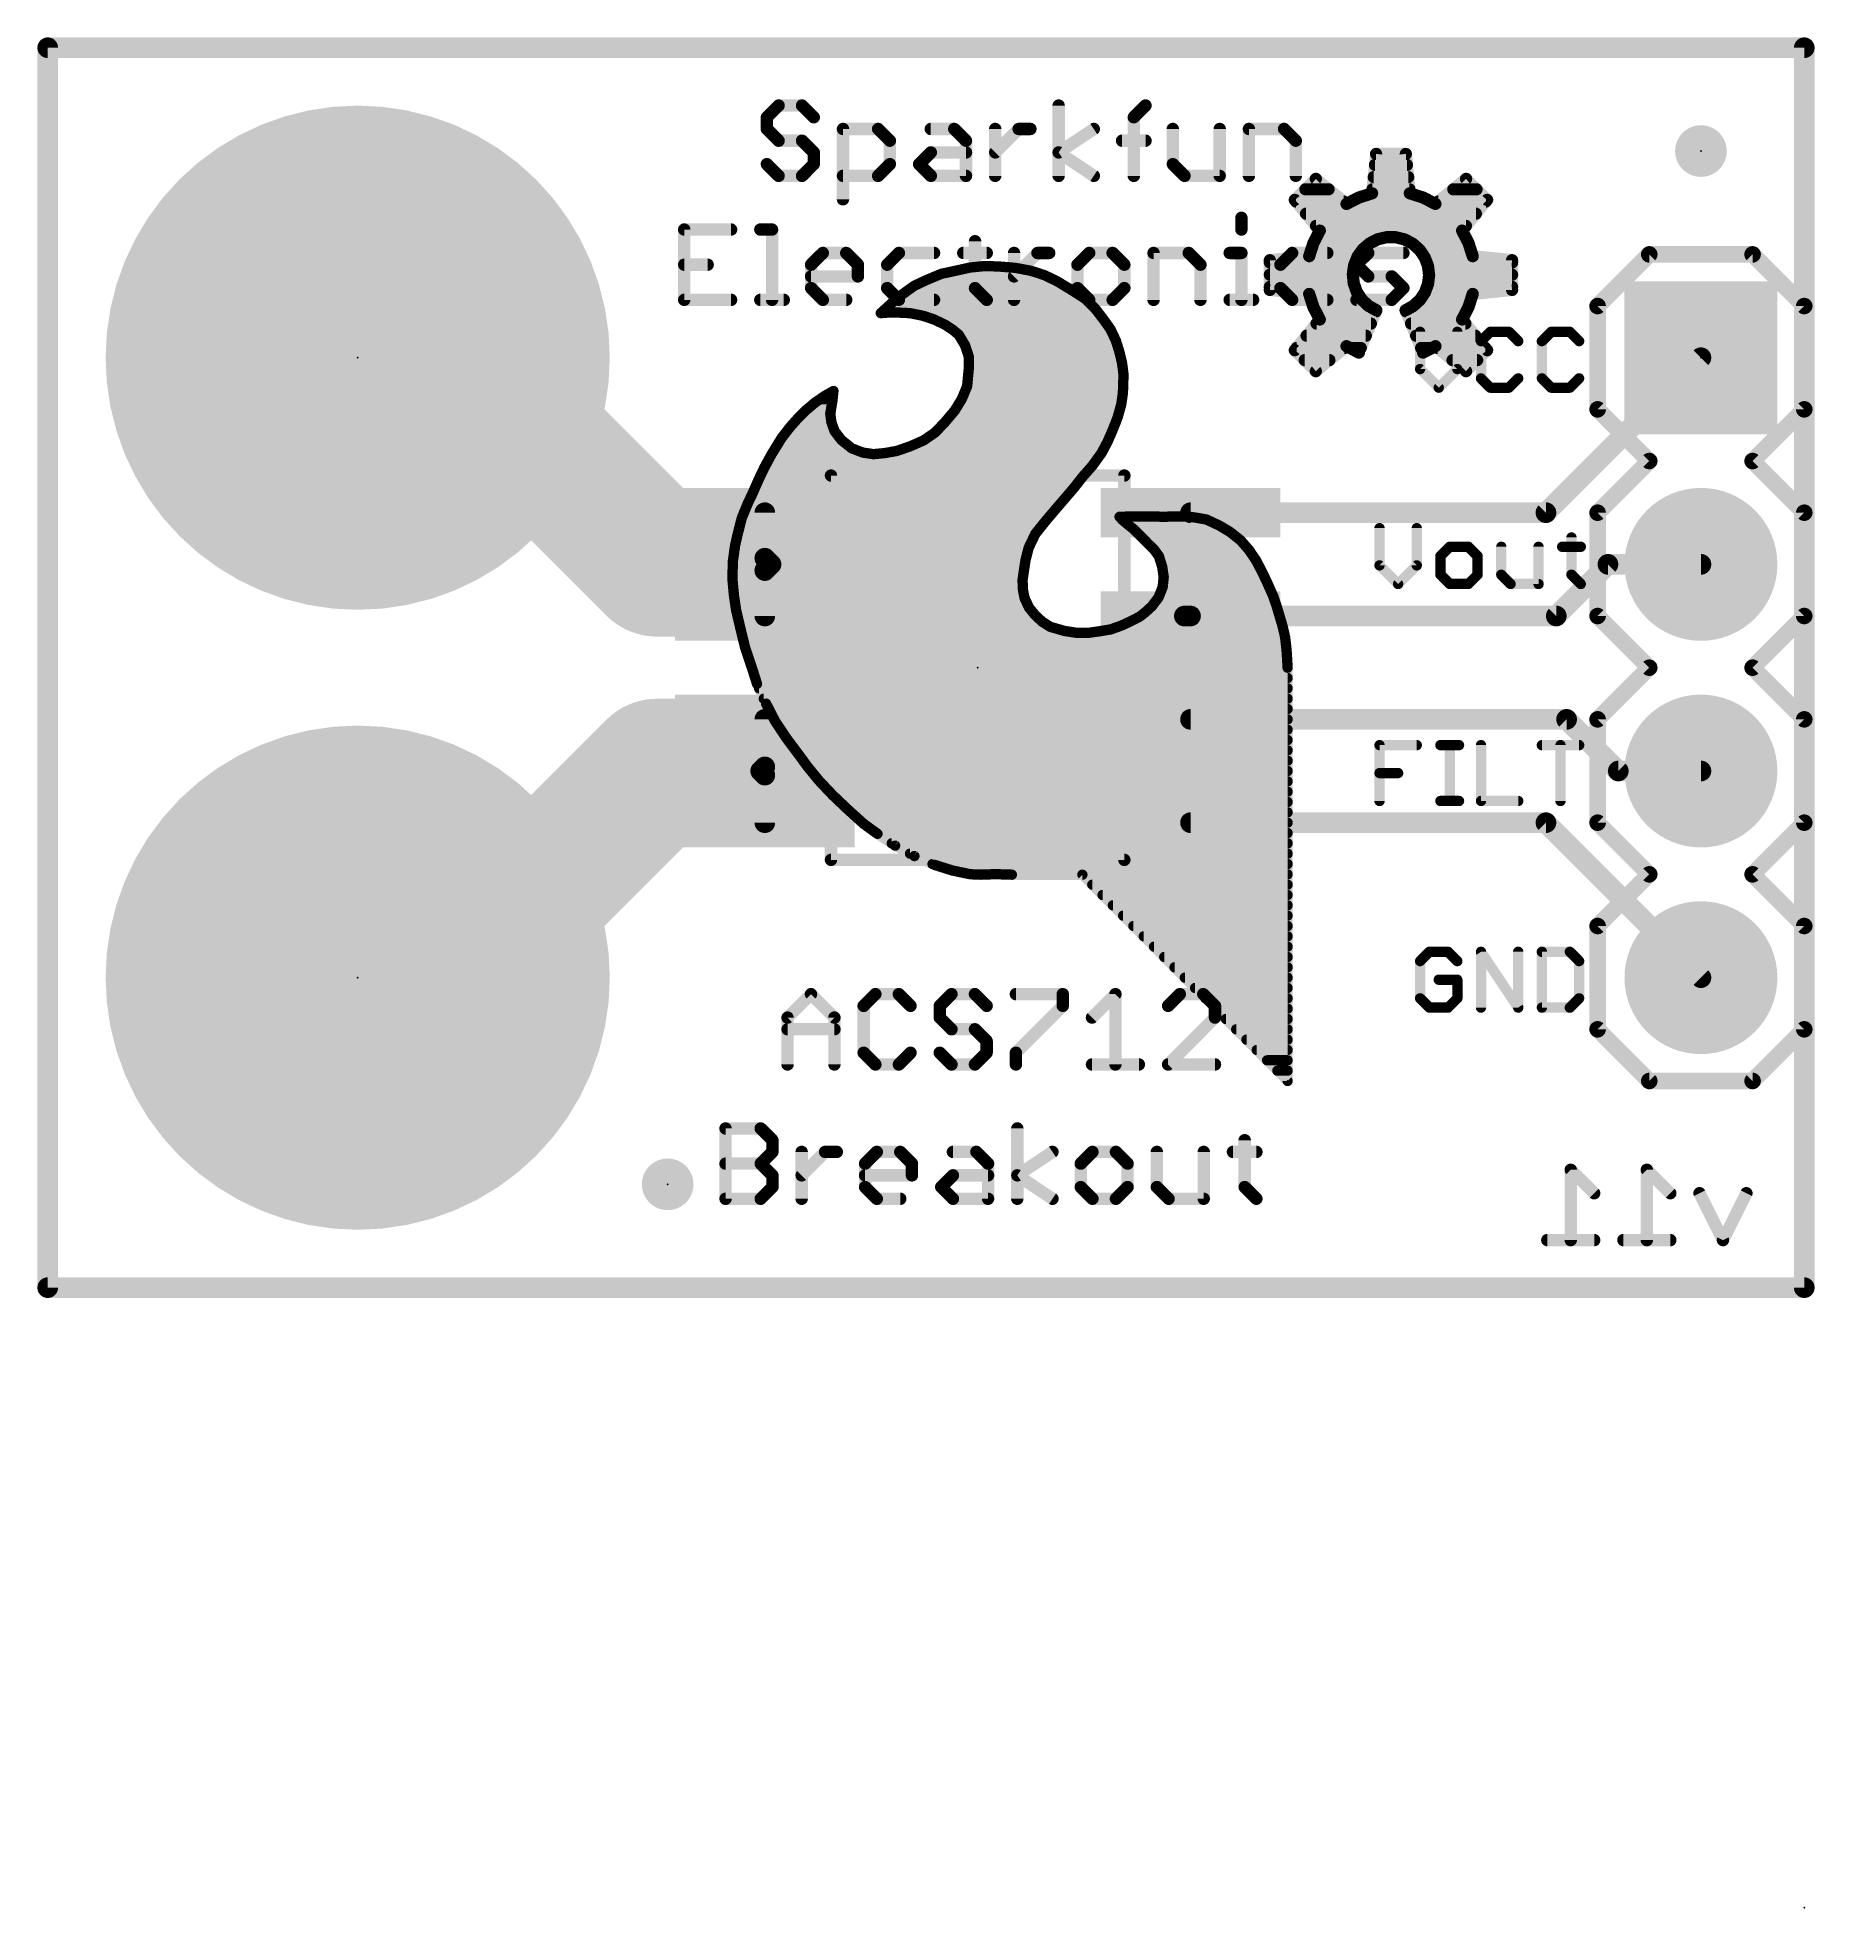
# Model space of a CAD drawing. Extents: x -0.1 to 21.7, y -7.6 to 15.4.
import ezdxf

# ---------------------------------------------------------------- set-up
doc = ezdxf.new("R2010")
doc.units = 0
for name, color, linetype in [('1', 12, 'CONTINUOUS'), ('16', 132, 'CONTINUOUS'), ('17', 110, 'CONTINUOUS'), ('20', 53, 'CONTINUOUS'), ('21', 53, 'CONTINUOUS'), ('22', 53, 'CONTINUOUS'), ('23', 53, 'CONTINUOUS'), ('24', 53, 'CONTINUOUS'), ('51', 53, 'CONTINUOUS')]:
    doc.layers.add(name, color=color, linetype=linetype)

# ---------------------------------------------------------------- blocks, each defined once
blk = doc.blocks.new('ROUNDP')
at = {"const_width": 0.5}
blk.add_lwpolyline([(0, -0.25, 1), (0, 0.25, 1), (0, -0.25)], format="xyb", dxfattribs=at)
blk = doc.blocks.new('RECT')
blk.add_solid([(-0.5, -0.5), (0.5, -0.5), (-0.5, 0.5), (0.5, 0.5)])
blk = doc.blocks.new('SQUAREP')
blk.add_solid([(-0.5, -0.5), (0.5, -0.5), (-0.5, 0.5), (0.5, 0.5)])
blk = doc.blocks.new('PIE')
at = {"const_width": 0.5}
blk.add_lwpolyline([(0, -0.25, 1), (0, 0.25, 1), (0, -0.25)], format="xyb", dxfattribs=at)

msp = doc.modelspace()

# ---------------------------------------------------------------- linework, layer by layer
at = {"layer": '1'}
for points, const_width in [([(21.59, 15.24), (0, 15.24)], 0.254), ([(0, 15.24), (0, 0)], 0.254), ([(21.59, 0), (21.59, 15.24)], 0.254), ([(3.81, 11.43), (4.953, 11.43)], 1.778), ([(4.953, 11.43), (7.493, 8.89)], 1.778), ([(18.415, 9.525), (20.32, 11.43)], 0.254), ([(7.493, 8.89), (8.89, 8.89)], 1.778), ([(8.8138, 8.9662), (8.8138, 9.525)], 0.254), ([(14.0462, 9.525), (18.415, 9.525)], 0.254), ([(8.89, 8.89), (8.8138, 8.9662)], 0.254), ([(8.89, 8.89), (8.8138, 8.8138)], 0.254), ([(18.542, 8.255), (19.177, 8.89)], 0.254), ([(19.177, 8.89), (20.32, 8.89)], 0.254), ([(8.8138, 8.8138), (8.8138, 8.255)], 0.254), ([(14.0462, 8.255), (13.97, 8.255)], 0.254), ([(14.0462, 8.255), (18.542, 8.255)], 0.254), ([(4.953, 3.81), (7.493, 6.35)], 1.778), ([(7.493, 6.35), (8.763, 6.35)], 1.778), ([(8.8138, 6.4008), (8.8138, 6.985)], 0.254), ([(14.0462, 6.985), (18.669, 6.985)], 0.254), ([(18.669, 6.985), (19.304, 6.35)], 0.254), ([(8.763, 6.35), (8.8138, 6.4008)], 0.254), ([(8.763, 6.35), (8.8138, 6.2992)], 0.254), ([(19.304, 6.35), (20.32, 6.35)], 0.254), ([(8.8138, 6.2992), (8.8138, 5.715)], 0.254), ([(14.0462, 5.715), (18.415, 5.715)], 0.254), ([(18.415, 5.715), (20.32, 3.81)], 0.254), ([(3.81, 3.81), (4.953, 3.81)], 1.778), ([(0, 0), (21.59, 0)], 0.254)]:
    msp.add_lwpolyline(points, dxfattribs=dict(at, const_width=const_width))
for points, const_width in [([(0, 15.3035, 1), (0, 15.1765)], 0.127), ([(0.0635, 15.24, 1), (-0.0635, 15.24)], 0.127), ([(21.6535, 15.24, 1), (21.5265, 15.24)], 0.127), ([(21.59, 15.1765, 1), (21.59, 15.3035)], 0.127), ([(3.81, 11.8745, 1), (3.81, 10.9855)], 0.889), ([(5.2673, 11.7443, 1), (4.6387, 11.1157)], 0.889), ([(4.953, 10.9855, 1), (4.953, 11.8745)], 0.889), ([(20.3649, 11.3851, 1), (20.2751, 11.4749)], 0.127), ([(7.493, 9.3345, 1), (7.493, 8.4455)], 0.889), ([(8.89, 8.4455, 1), (8.89, 9.3345)], 0.889), ([(7.1787, 8.5757, 1), (7.8073, 9.2043)], 0.889), ([(8.8773, 9.525, 1), (8.7503, 9.525)], 0.127), ([(14.0462, 9.5885, 1), (14.0462, 9.4615)], 0.127), ([(18.3701, 9.5699, 1), (18.4599, 9.4801)], 0.127), ([(18.415, 9.4615, 1), (18.415, 9.5885)], 0.127), ([(8.8587, 9.0111, 1), (8.7689, 8.9213)], 0.127), ([(8.7503, 8.9662, 1), (8.8773, 8.9662)], 0.127), ([(8.9349, 8.8451, 1), (8.8451, 8.9349)], 0.127), ([(8.8451, 8.8451, 1), (8.9349, 8.9349)], 0.127), ([(19.177, 8.9535, 1), (19.177, 8.8265)], 0.127), ([(19.2219, 8.8451, 1), (19.1321, 8.9349)], 0.127), ([(20.32, 8.8265, 1), (20.32, 8.9535)], 0.127), ([(8.8773, 8.8138, 1), (8.7503, 8.8138)], 0.127), ([(8.7689, 8.8587, 1), (8.8587, 8.7689)], 0.127), ([(8.7503, 8.255, 1), (8.8773, 8.255)], 0.127), ([(13.97, 8.3185, 1), (13.97, 8.1915)], 0.127), ([(14.0462, 8.3185, 1), (14.0462, 8.1915)], 0.127), ([(14.0462, 8.1915, 1), (14.0462, 8.3185)], 0.127), ([(18.4971, 8.2999, 1), (18.5869, 8.2101)], 0.127), ([(18.542, 8.1915, 1), (18.542, 8.3185)], 0.127), ([(7.493, 6.7945, 1), (7.493, 5.9055)], 0.889), ([(7.8073, 6.0357, 1), (7.1787, 6.6643)], 0.889), ([(8.763, 5.9055, 1), (8.763, 6.7945)], 0.889), ([(8.8773, 6.985, 1), (8.7503, 6.985)], 0.127), ([(14.0462, 7.0485, 1), (14.0462, 6.9215)], 0.127), ([(18.7139, 7.0299, 1), (18.6241, 6.9401)], 0.127), ([(18.669, 6.9215, 1), (18.669, 7.0485)], 0.127), ([(8.8079, 6.3949, 1), (8.7181, 6.3051)], 0.127), ([(8.7181, 6.3949, 1), (8.8079, 6.3051)], 0.127), ([(8.7503, 6.4008, 1), (8.8773, 6.4008)], 0.127), ([(8.8587, 6.3559, 1), (8.7689, 6.4457)], 0.127), ([(19.304, 6.4135, 1), (19.304, 6.2865)], 0.127), ([(19.2591, 6.3051, 1), (19.3489, 6.3949)], 0.127), ([(20.32, 6.2865, 1), (20.32, 6.4135)], 0.127), ([(8.8773, 6.2992, 1), (8.7503, 6.2992)], 0.127), ([(8.7689, 6.2543, 1), (8.8587, 6.3441)], 0.127), ([(8.7503, 5.715, 1), (8.8773, 5.715)], 0.127), ([(14.0462, 5.7785, 1), (14.0462, 5.6515)], 0.127), ([(18.4599, 5.7599, 1), (18.3701, 5.6701)], 0.127), ([(18.415, 5.6515, 1), (18.415, 5.7785)], 0.127), ([(3.81, 4.2545, 1), (3.81, 3.3655)], 0.889), ([(4.953, 3.3655, 1), (4.953, 4.2545)], 0.889), ([(4.6387, 4.1243, 1), (5.2673, 3.4957)], 0.889), ([(20.2751, 3.7651, 1), (20.3649, 3.8549)], 0.127), ([(0, 0.0635, 1), (0, -0.0635)], 0.127), ([(-0.0635, 0, 1), (0.0635, 0)], 0.127), ([(21.5265, 0, 1), (21.6535, 0)], 0.127), ([(21.59, -0.0635, 1), (21.59, 0.0635)], 0.127)]:
    msp.add_lwpolyline(points, format="xyb", dxfattribs=dict(at, const_width=const_width))
at = {"layer": '16'}
for points, const_width in [([(21.59, 15.24), (0, 15.24)], 0.254), ([(0, 15.24), (0, 0)], 0.254), ([(21.59, 0), (21.59, 15.24)], 0.254), ([(19.0078, 1.1604), (18.7197, 1.4485)], 0.1524), ([(18.7197, 1.4485), (18.7197, 0.5842)], 0.1524), ([(19.9433, 1.1604), (19.6552, 1.4485)], 0.1524), ([(19.6552, 1.4485), (19.6552, 0.5842)], 0.1524), ([(20.5907, 0.5842), (20.3026, 1.1604)], 0.1524), ([(20.8788, 1.1604), (20.5907, 0.5842)], 0.1524), ([(19.0078, 0.5842), (18.4315, 0.5842)], 0.1524), ([(19.9433, 0.5842), (19.3671, 0.5842)], 0.1524), ([(0, 0), (21.59, 0)], 0.254)]:
    msp.add_lwpolyline(points, dxfattribs=dict(at, const_width=const_width))
for points, const_width in [([(0, 15.3035, 1), (0, 15.1765)], 0.127), ([(0.0635, 15.24, 1), (-0.0635, 15.24)], 0.127), ([(21.6535, 15.24, 1), (21.5265, 15.24)], 0.127), ([(21.59, 15.1765, 1), (21.59, 15.3035)], 0.127), ([(18.7466, 1.4755, 1), (18.6927, 1.4216)], 0.0762), ([(18.7578, 1.4485, 1), (18.6816, 1.4485)], 0.0762), ([(19.6821, 1.4755, 1), (19.6282, 1.4216)], 0.0762), ([(19.6933, 1.4485, 1), (19.6171, 1.4485)], 0.0762), ([(18.9808, 1.1335, 1), (19.0347, 1.1874)], 0.0762), ([(19.9163, 1.1335, 1), (19.9702, 1.1874)], 0.0762), ([(20.3367, 1.1775, 1), (20.2685, 1.1434)], 0.0762), ([(20.9129, 1.1434, 1), (20.8447, 1.1775)], 0.0762), ([(18.4315, 0.6223, 1), (18.4315, 0.5461)], 0.0762), ([(18.6816, 0.5842, 1), (18.7578, 0.5842)], 0.0762), ([(19.0078, 0.5461, 1), (19.0078, 0.6223)], 0.0762), ([(19.3671, 0.6223, 1), (19.3671, 0.5461)], 0.0762), ([(19.6171, 0.5842, 1), (19.6933, 0.5842)], 0.0762), ([(19.9433, 0.5461, 1), (19.9433, 0.6223)], 0.0762), ([(20.5566, 0.6012, 1), (20.6248, 0.5672)], 0.0762), ([(20.5566, 0.5672, 1), (20.6248, 0.6012)], 0.0762), ([(0, 0.0635, 1), (0, -0.0635)], 0.127), ([(-0.0635, 0, 1), (0.0635, 0)], 0.127), ([(21.5265, 0, 1), (21.6535, 0)], 0.127), ([(21.59, -0.0635, 1), (21.59, 0.0635)], 0.127)]:
    msp.add_lwpolyline(points, format="xyb", dxfattribs=dict(at, const_width=const_width))
at = {"layer": '20', "const_width": 0.254}
for points in [[(0, 0), (0, 15.24)], [(0, 15.24), (21.59, 15.24)], [(21.59, 15.24), (21.59, 0)], [(21.59, 0), (0, 0)]]:
    msp.add_lwpolyline(points, dxfattribs=at)
at = {"layer": '20', "const_width": 0.127}
for points in [[(0.0635, 15.24, 1), (-0.0635, 15.24)], [(0, 15.3035, 1), (0, 15.1765)], [(21.6535, 15.24, 1), (21.5265, 15.24)], [(21.59, 15.1765, 1), (21.59, 15.3035)], [(0, 0.0635, 1), (0, -0.0635)], [(-0.0635, 0, 1), (0.0635, 0)], [(21.5265, 0, 1), (21.6535, 0)], [(21.59, -0.0635, 1), (21.59, 0.0635)]]:
    msp.add_lwpolyline(points, format="xyb", dxfattribs=at)
at = {"layer": '21'}
for points, const_width in [([(8.9833, 14.5295), (8.8392, 14.3855)], 0.1524), ([(9.2714, 14.5295), (8.9833, 14.5295)], 0.1524), ([(9.4154, 14.3855), (9.2714, 14.5295)], 0.1524), ([(12.4254, 13.6652), (12.4254, 14.5295)], 0.1524), ([(13.349, 14.3855), (13.4931, 14.5295)], 0.1524), ([(8.8392, 14.3855), (8.8392, 14.2414)], 0.1524), ([(8.8392, 14.2414), (8.9833, 14.0974)], 0.1524), ([(9.7747, 13.3771), (9.7747, 14.2414)], 0.1524), ([(9.7747, 14.2414), (10.2069, 14.2414)], 0.1524), ([(10.2069, 14.2414), (10.3509, 14.0974)], 0.1524), ([(10.8543, 14.2414), (11.1424, 14.2414)], 0.1524), ([(11.1424, 14.2414), (11.2865, 14.0974)], 0.1524), ([(11.6458, 13.6652), (11.6458, 14.2414)], 0.1524), ([(11.6458, 13.9533), (11.9339, 14.2414)], 0.1524), ([(11.9339, 14.2414), (12.0779, 14.2414)], 0.1524), ([(12.4254, 13.9533), (12.8575, 14.2414)], 0.1524), ([(13.349, 13.6652), (13.349, 14.3855)], 0.1524), ([(13.8286, 14.2414), (13.8286, 13.8093)], 0.1524), ([(14.4049, 13.6652), (14.4049, 14.2414)], 0.1524), ([(14.7641, 13.6652), (14.7641, 14.2414)], 0.1524), ([(14.7641, 14.2414), (15.1963, 14.2414)], 0.1524), ([(15.1963, 14.2414), (15.3404, 14.0974)], 0.1524), ([(8.9833, 14.0974), (9.2714, 14.0974)], 0.1524), ([(9.2714, 14.0974), (9.4154, 13.9533)], 0.1524), ([(9.4154, 13.9533), (9.4154, 13.8093)], 0.1524), ([(10.3509, 14.0974), (10.3509, 13.8093)], 0.1524), ([(10.7102, 13.8093), (10.8543, 13.9533)], 0.1524), ([(10.8543, 13.9533), (11.2865, 13.9533)], 0.1524), ([(11.2865, 14.0974), (11.2865, 13.6652)], 0.1524), ([(12.8575, 13.6652), (12.4254, 13.9533)], 0.1524), ([(13.205, 14.0974), (13.4931, 14.0974)], 0.1524), ([(15.3404, 14.0974), (15.3404, 13.6652)], 0.1524), ([(8.9833, 13.6652), (8.8392, 13.8093)], 0.1524), ([(9.4154, 13.8093), (9.2714, 13.6652)], 0.1524), ([(10.3509, 13.8093), (10.2069, 13.6652)], 0.1524), ([(10.8543, 13.6652), (10.7102, 13.8093)], 0.1524), ([(13.8286, 13.8093), (13.9727, 13.6652)], 0.1524), ([(9.2714, 13.6652), (8.9833, 13.6652)], 0.1524), ([(10.2069, 13.6652), (9.7747, 13.6652)], 0.1524), ([(11.2865, 13.6652), (10.8543, 13.6652)], 0.1524), ([(13.9727, 13.6652), (14.4049, 13.6652)], 0.1524), ([(14.6718, 13.1496), (14.6718, 13.0055)], 0.1524), ([(8.3994, 13.0055), (7.8232, 13.0055)], 0.1524), ([(7.8232, 13.0055), (7.8232, 12.1412)], 0.1524), ([(8.7587, 13.0055), (8.9028, 13.0055)], 0.1524), ([(8.9028, 13.0055), (8.9028, 12.1412)], 0.1524), ([(11.3975, 12.8615), (11.3975, 12.2853)], 0.1524), ([(7.8232, 12.5734), (8.1113, 12.5734)], 0.1524), ([(9.3824, 12.5734), (9.5265, 12.7174)], 0.1524), ([(9.3824, 12.2853), (9.3824, 12.5734)], 0.1524), ([(9.5265, 12.7174), (9.8146, 12.7174)], 0.1524), ([(9.8146, 12.7174), (9.9586, 12.5734)], 0.1524), ([(9.9586, 12.5734), (9.9586, 12.4293)], 0.1524), ([(10.462, 12.7174), (10.3179, 12.5734)], 0.1524), ([(10.3179, 12.5734), (10.3179, 12.2853)], 0.1524), ([(10.8941, 12.7174), (10.462, 12.7174)], 0.1524), ([(11.2534, 12.7174), (11.5415, 12.7174)], 0.1524), ([(11.8771, 12.1412), (11.8771, 12.7174)], 0.1524), ([(11.8771, 12.4293), (12.1652, 12.7174)], 0.1524), ([(12.1652, 12.7174), (12.3093, 12.7174)], 0.1524), ([(12.8008, 12.7174), (12.6567, 12.5734)], 0.1524), ([(12.6567, 12.5734), (12.6567, 12.2853)], 0.1524), ([(13.0889, 12.7174), (12.8008, 12.7174)], 0.1524), ([(13.2329, 12.5734), (13.0889, 12.7174)], 0.1524), ([(13.2329, 12.2853), (13.2329, 12.5734)], 0.1524), ([(13.5922, 12.1412), (13.5922, 12.7174)], 0.1524), ([(13.5922, 12.7174), (14.0244, 12.7174)], 0.1524), ([(14.0244, 12.7174), (14.1685, 12.5734)], 0.1524), ([(14.1685, 12.5734), (14.1685, 12.1412)], 0.1524), ([(14.5277, 12.7174), (14.6718, 12.7174)], 0.1524), ([(14.6718, 12.7174), (14.6718, 12.1412)], 0.1524), ([(15.2955, 12.7174), (15.1514, 12.5734)], 0.1524), ([(15.1514, 12.5734), (15.1514, 12.2853)], 0.1524), ([(15.7277, 12.7174), (15.2955, 12.7174)], 0.1524), ([(16.0869, 12.5734), (16.231, 12.7174)], 0.1524), ([(16.231, 12.4293), (16.0869, 12.5734)], 0.1524), ([(16.231, 12.7174), (16.6632, 12.7174)], 0.1524), ([(19.685, 12.7), (19.05, 12.065)], 0.2032), ([(20.955, 12.7), (19.685, 12.7)], 0.2032), ([(21.59, 12.065), (20.955, 12.7)], 0.2032), ([(9.9586, 12.4293), (9.3824, 12.4293)], 0.1524), ([(16.5191, 12.4293), (16.231, 12.4293)], 0.1524), ([(16.6632, 12.2853), (16.5191, 12.4293)], 0.1524), ([(7.8232, 12.1412), (8.3994, 12.1412)], 0.1524), ([(8.7587, 12.1412), (9.0468, 12.1412)], 0.1524), ([(9.5265, 12.1412), (9.3824, 12.2853)], 0.1524), ([(9.8146, 12.1412), (9.5265, 12.1412)], 0.1524), ([(10.3179, 12.2853), (10.462, 12.1412)], 0.1524), ([(10.462, 12.1412), (10.8941, 12.1412)], 0.1524), ([(11.3975, 12.2853), (11.5415, 12.1412)], 0.1524), ([(12.6567, 12.2853), (12.8008, 12.1412)], 0.1524), ([(12.8008, 12.1412), (13.0889, 12.1412)], 0.1524), ([(13.0889, 12.1412), (13.2329, 12.2853)], 0.1524), ([(14.5277, 12.1412), (14.8159, 12.1412)], 0.1524), ([(15.1514, 12.2853), (15.2955, 12.1412)], 0.1524), ([(15.2955, 12.1412), (15.7277, 12.1412)], 0.1524), ([(16.0869, 12.1412), (16.5191, 12.1412)], 0.1524), ([(16.5191, 12.1412), (16.6632, 12.2853)], 0.1524), ([(19.05, 10.795), (19.05, 12.065)], 0.2032), ([(21.59, 12.065), (21.59, 10.795)], 0.2032), ([(16.8683, 11.7481), (16.8683, 11.2905)], 0.127), ([(17.3258, 11.2905), (17.3258, 11.7481)], 0.127), ([(17.7311, 11.7481), (17.6167, 11.6337)], 0.127), ([(17.9599, 11.7481), (17.7311, 11.7481)], 0.127), ([(18.0743, 11.6337), (17.9599, 11.7481)], 0.127), ([(18.4795, 11.7481), (18.3651, 11.6337)], 0.127), ([(18.7083, 11.7481), (18.4795, 11.7481)], 0.127), ([(18.8227, 11.6337), (18.7083, 11.7481)], 0.127), ([(17.6167, 11.6337), (17.6167, 11.1761)], 0.127), ([(18.3651, 11.6337), (18.3651, 11.1761)], 0.127), ([(16.8683, 11.2905), (17.097, 11.0617)], 0.127), ([(17.097, 11.0617), (17.3258, 11.2905)], 0.127), ([(17.6167, 11.1761), (17.7311, 11.0617)], 0.127), ([(17.7311, 11.0617), (17.9599, 11.0617)], 0.127), ([(17.9599, 11.0617), (18.0743, 11.1761)], 0.127), ([(18.3651, 11.1761), (18.4795, 11.0617)], 0.127), ([(18.4795, 11.0617), (18.7083, 11.0617)], 0.127), ([(18.7083, 11.0617), (18.8227, 11.1761)], 0.127), ([(19.685, 10.16), (19.05, 10.795)], 0.2032), ([(21.59, 10.795), (20.955, 10.16)], 0.2032), ([(19.05, 9.525), (19.685, 10.16)], 0.2032), ([(20.955, 10.16), (21.59, 9.525)], 0.2032), ([(13.233, 9.982), (9.627, 9.982)], 0.1524), ([(19.05, 8.255), (19.05, 9.525)], 0.2032), ([(21.59, 9.525), (21.59, 8.255)], 0.2032), ([(16.3693, 9.3351), (16.3693, 8.8775)], 0.127), ([(16.8269, 8.8775), (16.8269, 9.3351)], 0.127), ([(18.729, 9.2207), (18.729, 8.7631)], 0.127), ([(17.2321, 9.1063), (17.1177, 8.9919)], 0.127), ([(17.1177, 8.9919), (17.1177, 8.7631)], 0.127), ([(17.4609, 9.1063), (17.2321, 9.1063)], 0.127), ([(17.5753, 8.9919), (17.4609, 9.1063)], 0.127), ([(17.5753, 8.7631), (17.5753, 8.9919)], 0.127), ([(17.8661, 9.1063), (17.8661, 8.7631)], 0.127), ([(18.3237, 8.6487), (18.3237, 9.1063)], 0.127), ([(18.6146, 9.1063), (18.8434, 9.1063)], 0.127), ([(16.3693, 8.8775), (16.5981, 8.6487)], 0.127), ([(16.5981, 8.6487), (16.8269, 8.8775)], 0.127), ([(17.1177, 8.7631), (17.2321, 8.6487)], 0.127), ([(17.4609, 8.6487), (17.5753, 8.7631)], 0.127), ([(17.8661, 8.7631), (17.9805, 8.6487)], 0.127), ([(18.729, 8.7631), (18.8434, 8.6487)], 0.127), ([(17.2321, 8.6487), (17.4609, 8.6487)], 0.127), ([(17.9805, 8.6487), (18.3237, 8.6487)], 0.127), ([(19.685, 7.62), (19.05, 8.255)], 0.2032), ([(21.59, 8.255), (20.955, 7.62)], 0.2032), ([(19.05, 6.985), (19.685, 7.62)], 0.2032), ([(20.955, 7.62), (21.59, 6.985)], 0.2032), ([(19.05, 5.715), (19.05, 6.985)], 0.2032), ([(21.59, 6.985), (21.59, 5.715)], 0.2032), ([(16.3693, 5.9817), (16.3693, 6.6681)], 0.127), ([(16.3693, 6.6681), (16.8269, 6.6681)], 0.127), ([(17.1177, 6.6681), (17.3465, 6.6681)], 0.127), ([(17.2321, 5.9817), (17.2321, 6.6681)], 0.127), ([(17.6167, 6.6681), (17.6167, 5.9817)], 0.127), ([(18.3651, 6.6681), (18.8227, 6.6681)], 0.127), ([(18.5939, 5.9817), (18.5939, 6.6681)], 0.127), ([(16.3693, 6.3249), (16.5981, 6.3249)], 0.127), ([(17.1177, 5.9817), (17.3465, 5.9817)], 0.127), ([(17.6167, 5.9817), (18.0743, 5.9817)], 0.127), ([(19.685, 5.08), (19.05, 5.715)], 0.2032), ([(21.59, 5.715), (20.955, 5.08)], 0.2032), ([(9.627, 5.258), (13.233, 5.258)], 0.1524), ([(19.685, 5.08), (19.05, 4.445)], 0.2032), ([(21.59, 4.445), (20.955, 5.08)], 0.2032), ([(19.05, 3.175), (19.05, 4.445)], 0.2032), ([(21.59, 4.445), (21.59, 3.175)], 0.2032), ([(16.9826, 4.1281), (16.8683, 4.0137)], 0.127), ([(17.2114, 4.1281), (16.9826, 4.1281)], 0.127), ([(17.3258, 4.0137), (17.2114, 4.1281)], 0.127), ([(17.6167, 3.4417), (17.6167, 4.1281)], 0.127), ([(17.6167, 4.1281), (18.0743, 3.4417)], 0.127), ([(18.0743, 3.4417), (18.0743, 4.1281)], 0.127), ([(18.3651, 4.1281), (18.3651, 3.4417)], 0.127), ([(18.7083, 4.1281), (18.3651, 4.1281)], 0.127), ([(18.8227, 4.0137), (18.7083, 4.1281)], 0.127), ([(16.8683, 4.0137), (16.8683, 3.5561)], 0.127), ([(18.8227, 3.5561), (18.8227, 4.0137)], 0.127), ([(9.0932, 3.3194), (9.3813, 3.6075)], 0.1524), ([(9.3813, 3.6075), (9.6694, 3.3194)], 0.1524), ([(10.1728, 3.6075), (10.0287, 3.4635)], 0.1524), ([(10.4609, 3.6075), (10.1728, 3.6075)], 0.1524), ([(10.6049, 3.4635), (10.4609, 3.6075)], 0.1524), ([(11.1083, 3.6075), (10.9642, 3.4635)], 0.1524), ([(11.3964, 3.6075), (11.1083, 3.6075)], 0.1524), ([(11.5405, 3.4635), (11.3964, 3.6075)], 0.1524), ([(11.8998, 3.6075), (12.476, 3.6075)], 0.1524), ([(12.476, 3.6075), (12.476, 3.4635)], 0.1524), ([(12.8353, 3.3194), (13.1234, 3.6075)], 0.1524), ([(13.1234, 3.6075), (13.1234, 2.7432)], 0.1524), ([(13.9149, 3.6075), (13.7708, 3.4635)], 0.1524), ([(14.203, 3.6075), (13.9149, 3.6075)], 0.1524), ([(14.347, 3.4635), (14.203, 3.6075)], 0.1524), ([(17.3258, 3.7849), (17.097, 3.7849)], 0.127), ([(17.3258, 3.5561), (17.3258, 3.7849)], 0.127), ([(10.0287, 3.4635), (10.0287, 2.8873)], 0.1524), ([(10.9642, 3.4635), (10.9642, 3.3194)], 0.1524), ([(12.476, 3.4635), (11.8998, 2.8873)], 0.1524), ([(14.347, 3.3194), (14.347, 3.4635)], 0.1524), ([(16.8683, 3.5561), (16.9826, 3.4417)], 0.127), ([(16.9826, 3.4417), (17.2114, 3.4417)], 0.127), ([(17.2114, 3.4417), (17.3258, 3.5561)], 0.127), ([(18.3651, 3.4417), (18.7083, 3.4417)], 0.127), ([(18.7083, 3.4417), (18.8227, 3.5561)], 0.127), ([(9.0932, 2.7432), (9.0932, 3.3194)], 0.1524), ([(9.0932, 3.1754), (9.6694, 3.1754)], 0.1524), ([(9.6694, 3.3194), (9.6694, 2.7432)], 0.1524), ([(10.9642, 3.3194), (11.1083, 3.1754)], 0.1524), ([(11.1083, 3.1754), (11.3964, 3.1754)], 0.1524), ([(11.3964, 3.1754), (11.5405, 3.0313)], 0.1524), ([(13.7708, 2.7432), (14.347, 3.3194)], 0.1524), ([(19.685, 2.54), (19.05, 3.175)], 0.2032), ([(21.59, 3.175), (20.955, 2.54)], 0.2032), ([(11.5405, 3.0313), (11.5405, 2.8873)], 0.1524), ([(10.0287, 2.8873), (10.1728, 2.7432)], 0.1524), ([(10.1728, 2.7432), (10.4609, 2.7432)], 0.1524), ([(10.4609, 2.7432), (10.6049, 2.8873)], 0.1524), ([(11.1083, 2.7432), (10.9642, 2.8873)], 0.1524), ([(11.3964, 2.7432), (11.1083, 2.7432)], 0.1524), ([(11.5405, 2.8873), (11.3964, 2.7432)], 0.1524), ([(11.8998, 2.8873), (11.8998, 2.7432)], 0.1524), ([(12.8353, 2.7432), (13.4115, 2.7432)], 0.1524), ([(14.347, 2.7432), (13.7708, 2.7432)], 0.1524), ([(20.955, 2.54), (19.685, 2.54)], 0.2032), ([(8.3312, 1.0922), (8.3312, 1.9565)], 0.1524), ([(8.3312, 1.9565), (8.7634, 1.9565)], 0.1524), ([(8.7634, 1.9565), (8.9074, 1.8125)], 0.1524), ([(8.9074, 1.8125), (8.9074, 1.6684)], 0.1524), ([(11.9174, 1.0922), (11.9174, 1.9565)], 0.1524), ([(14.712, 1.8125), (14.712, 1.2363)], 0.1524), ([(8.9074, 1.6684), (8.7634, 1.5244)], 0.1524), ([(9.2667, 1.0922), (9.2667, 1.6684)], 0.1524), ([(9.2667, 1.3803), (9.5548, 1.6684)], 0.1524), ([(9.5548, 1.6684), (9.6989, 1.6684)], 0.1524), ([(10.0463, 1.5244), (10.1904, 1.6684)], 0.1524), ([(10.1904, 1.6684), (10.4785, 1.6684)], 0.1524), ([(10.4785, 1.6684), (10.6225, 1.5244)], 0.1524), ([(11.1259, 1.6684), (11.414, 1.6684)], 0.1524), ([(11.414, 1.6684), (11.5581, 1.5244)], 0.1524), ([(11.9174, 1.3803), (12.3495, 1.6684)], 0.1524), ([(12.841, 1.6684), (12.697, 1.5244)], 0.1524), ([(13.1291, 1.6684), (12.841, 1.6684)], 0.1524), ([(13.2732, 1.5244), (13.1291, 1.6684)], 0.1524), ([(13.6325, 1.6684), (13.6325, 1.2363)], 0.1524), ([(14.2087, 1.0922), (14.2087, 1.6684)], 0.1524), ([(14.568, 1.6684), (14.8561, 1.6684)], 0.1524), ([(8.3312, 1.5244), (8.7634, 1.5244)], 0.1524), ([(8.7634, 1.5244), (8.9074, 1.3803)], 0.1524), ([(8.9074, 1.3803), (8.9074, 1.2363)], 0.1524), ([(10.0463, 1.2363), (10.0463, 1.5244)], 0.1524), ([(10.6225, 1.3803), (10.0463, 1.3803)], 0.1524), ([(10.6225, 1.5244), (10.6225, 1.3803)], 0.1524), ([(10.9818, 1.2363), (11.1259, 1.3803)], 0.1524), ([(11.1259, 1.3803), (11.5581, 1.3803)], 0.1524), ([(11.5581, 1.5244), (11.5581, 1.0922)], 0.1524), ([(12.3495, 1.0922), (11.9174, 1.3803)], 0.1524), ([(12.697, 1.5244), (12.697, 1.2363)], 0.1524), ([(13.2732, 1.2363), (13.2732, 1.5244)], 0.1524), ([(8.7634, 1.0922), (8.3312, 1.0922)], 0.1524), ([(8.9074, 1.2363), (8.7634, 1.0922)], 0.1524), ([(10.1904, 1.0922), (10.0463, 1.2363)], 0.1524), ([(10.4785, 1.0922), (10.1904, 1.0922)], 0.1524), ([(11.1259, 1.0922), (10.9818, 1.2363)], 0.1524), ([(11.5581, 1.0922), (11.1259, 1.0922)], 0.1524), ([(12.697, 1.2363), (12.841, 1.0922)], 0.1524), ([(12.841, 1.0922), (13.1291, 1.0922)], 0.1524), ([(13.1291, 1.0922), (13.2732, 1.2363)], 0.1524), ([(13.6325, 1.2363), (13.7765, 1.0922)], 0.1524), ([(13.7765, 1.0922), (14.2087, 1.0922)], 0.1524), ([(14.712, 1.2363), (14.8561, 1.0922)], 0.1524)]:
    msp.add_lwpolyline(points, dxfattribs=dict(at, const_width=const_width))
for points, const_width in [([(8.9833, 14.5676, 1), (8.9833, 14.4914)], 0.0762), ([(9.0102, 14.5026, 1), (8.9563, 14.5565)], 0.0762), ([(9.2983, 14.5565, 1), (9.2444, 14.5026)], 0.0762), ([(9.2714, 14.4914, 1), (9.2714, 14.5676)], 0.0762), ([(12.4635, 14.5295, 1), (12.3873, 14.5295)], 0.0762), ([(13.52, 14.5026, 1), (13.4661, 14.5565)], 0.0762), ([(8.8773, 14.3855, 1), (8.8011, 14.3855)], 0.0762), ([(8.8123, 14.4124, 1), (8.8661, 14.3585)], 0.0762), ([(8.8661, 14.2684, 1), (8.8123, 14.2145)], 0.0762), ([(8.8011, 14.2414, 1), (8.8773, 14.2414)], 0.0762), ([(9.3885, 14.3585, 1), (9.4424, 14.4124)], 0.0762), ([(9.8128, 14.2414, 1), (9.7366, 14.2414)], 0.0762), ([(9.7747, 14.2795, 1), (9.7747, 14.2033)], 0.0762), ([(10.2338, 14.2684, 1), (10.1799, 14.2145)], 0.0762), ([(10.2069, 14.2033, 1), (10.2069, 14.2795)], 0.0762), ([(10.8543, 14.2795, 1), (10.8543, 14.2033)], 0.0762), ([(11.1693, 14.2684, 1), (11.1155, 14.2145)], 0.0762), ([(11.1424, 14.2033, 1), (11.1424, 14.2795)], 0.0762), ([(11.6839, 14.2414, 1), (11.6077, 14.2414)], 0.0762), ([(11.9339, 14.2795, 1), (11.9339, 14.2033)], 0.0762), ([(11.9608, 14.2145, 1), (11.9069, 14.2684)], 0.0762), ([(12.0779, 14.2033, 1), (12.0779, 14.2795)], 0.0762), ([(12.8787, 14.2097, 1), (12.8364, 14.2731)], 0.0762), ([(13.3871, 14.3855, 1), (13.3109, 14.3855)], 0.0762), ([(13.3221, 14.4124, 1), (13.3759, 14.3585)], 0.0762), ([(13.8667, 14.2414, 1), (13.7905, 14.2414)], 0.0762), ([(14.443, 14.2414, 1), (14.3668, 14.2414)], 0.0762), ([(14.8022, 14.2414, 1), (14.726, 14.2414)], 0.0762), ([(14.7641, 14.2795, 1), (14.7641, 14.2033)], 0.0762), ([(15.2233, 14.2684, 1), (15.1694, 14.2145)], 0.0762), ([(15.1963, 14.2033, 1), (15.1963, 14.2795)], 0.0762), ([(8.9833, 14.1355, 1), (8.9833, 14.0593)], 0.0762), ([(8.9563, 14.0704, 1), (9.0102, 14.1243)], 0.0762), ([(9.2983, 14.1243, 1), (9.2444, 14.0704)], 0.0762), ([(9.2714, 14.0593, 1), (9.2714, 14.1355)], 0.0762), ([(9.4535, 13.9533, 1), (9.3773, 13.9533)], 0.0762), ([(10.389, 14.0974, 1), (10.3128, 14.0974)], 0.0762), ([(10.324, 14.0704, 1), (10.3779, 14.1243)], 0.0762), ([(10.8543, 13.9914, 1), (10.8543, 13.9152)], 0.0762), ([(10.8812, 13.9264, 1), (10.8274, 13.9803)], 0.0762), ([(11.3246, 14.0974, 1), (11.2484, 14.0974)], 0.0762), ([(11.2595, 14.0704, 1), (11.3134, 14.1243)], 0.0762), ([(11.2865, 13.9152, 1), (11.2865, 13.9914)], 0.0762), ([(12.4465, 13.985, 1), (12.4042, 13.9216)], 0.0762), ([(12.4042, 13.985, 1), (12.4465, 13.9216)], 0.0762), ([(13.205, 14.1355, 1), (13.205, 14.0593)], 0.0762), ([(13.4931, 14.0593, 1), (13.4931, 14.1355)], 0.0762), ([(15.3785, 14.0974, 1), (15.3023, 14.0974)], 0.0762), ([(15.3134, 14.0704, 1), (15.3673, 14.1243)], 0.0762), ([(8.8661, 13.8362, 1), (8.8123, 13.7823)], 0.0762), ([(9.3773, 13.8093, 1), (9.4535, 13.8093)], 0.0762), ([(9.3885, 13.9264, 1), (9.4424, 13.9803)], 0.0762), ([(9.4424, 13.7823, 1), (9.3885, 13.8362)], 0.0762), ([(10.3128, 13.8093, 1), (10.389, 13.8093)], 0.0762), ([(10.3779, 13.7823, 1), (10.324, 13.8362)], 0.0762), ([(10.7372, 13.8362, 1), (10.6833, 13.7823)], 0.0762), ([(10.6833, 13.8362, 1), (10.7372, 13.7823)], 0.0762), ([(11.6188, 13.9803, 1), (11.6727, 13.9264)], 0.0762), ([(13.8556, 13.8362, 1), (13.8017, 13.7823)], 0.0762), ([(13.7905, 13.8093, 1), (13.8667, 13.8093)], 0.0762), ([(8.9833, 13.7033, 1), (8.9833, 13.6271)], 0.0762), ([(8.9563, 13.6383, 1), (9.0102, 13.6921)], 0.0762), ([(9.2444, 13.6921, 1), (9.2983, 13.6383)], 0.0762), ([(9.2714, 13.6271, 1), (9.2714, 13.7033)], 0.0762), ([(9.7747, 13.7033, 1), (9.7747, 13.6271)], 0.0762), ([(10.1799, 13.6921, 1), (10.2338, 13.6383)], 0.0762), ([(10.2069, 13.6271, 1), (10.2069, 13.7033)], 0.0762), ([(10.8543, 13.7033, 1), (10.8543, 13.6271)], 0.0762), ([(10.8274, 13.6383, 1), (10.8812, 13.6921)], 0.0762), ([(11.2484, 13.6652, 1), (11.3246, 13.6652)], 0.0762), ([(11.2865, 13.6271, 1), (11.2865, 13.7033)], 0.0762), ([(11.6077, 13.6652, 1), (11.6839, 13.6652)], 0.0762), ([(12.3873, 13.6652, 1), (12.4635, 13.6652)], 0.0762), ([(12.8364, 13.6335, 1), (12.8787, 13.6969)], 0.0762), ([(13.3109, 13.6652, 1), (13.3871, 13.6652)], 0.0762), ([(13.9727, 13.7033, 1), (13.9727, 13.6271)], 0.0762), ([(13.9457, 13.6383, 1), (13.9996, 13.6921)], 0.0762), ([(14.3668, 13.6652, 1), (14.443, 13.6652)], 0.0762), ([(14.4049, 13.6271, 1), (14.4049, 13.7033)], 0.0762), ([(14.726, 13.6652, 1), (14.8022, 13.6652)], 0.0762), ([(15.3023, 13.6652, 1), (15.3785, 13.6652)], 0.0762), ([(9.7366, 13.3771, 1), (9.8128, 13.3771)], 0.0762), ([(14.7099, 13.1496, 1), (14.6337, 13.1496)], 0.0762), ([(7.8232, 13.0436, 1), (7.8232, 12.9674)], 0.0762), ([(7.8613, 13.0055, 1), (7.7851, 13.0055)], 0.0762), ([(8.3994, 12.9674, 1), (8.3994, 13.0436)], 0.0762), ([(8.7587, 13.0436, 1), (8.7587, 12.9674)], 0.0762), ([(8.9409, 13.0055, 1), (8.8647, 13.0055)], 0.0762), ([(8.9028, 12.9674, 1), (8.9028, 13.0436)], 0.0762), ([(11.4356, 12.8615, 1), (11.3594, 12.8615)], 0.0762), ([(14.6337, 13.0055, 1), (14.7099, 13.0055)], 0.0762), ([(7.8232, 12.6115, 1), (7.8232, 12.5353)], 0.0762), ([(8.1113, 12.5353, 1), (8.1113, 12.6115)], 0.0762), ([(9.4205, 12.5734, 1), (9.3443, 12.5734)], 0.0762), ([(9.5265, 12.7555, 1), (9.5265, 12.6793)], 0.0762), ([(9.5534, 12.6905, 1), (9.4995, 12.7444)], 0.0762), ([(9.8415, 12.7444, 1), (9.7876, 12.6905)], 0.0762), ([(9.8146, 12.6793, 1), (9.8146, 12.7555)], 0.0762), ([(9.9967, 12.5734, 1), (9.9205, 12.5734)], 0.0762), ([(10.356, 12.5734, 1), (10.2798, 12.5734)], 0.0762), ([(10.462, 12.7555, 1), (10.462, 12.6793)], 0.0762), ([(10.4889, 12.6905, 1), (10.435, 12.7444)], 0.0762), ([(10.8941, 12.6793, 1), (10.8941, 12.7555)], 0.0762), ([(11.2534, 12.7555, 1), (11.2534, 12.6793)], 0.0762), ([(11.5415, 12.6793, 1), (11.5415, 12.7555)], 0.0762), ([(11.9152, 12.7174, 1), (11.839, 12.7174)], 0.0762), ([(12.1652, 12.7555, 1), (12.1652, 12.6793)], 0.0762), ([(12.1922, 12.6905, 1), (12.1383, 12.7444)], 0.0762), ([(12.3093, 12.6793, 1), (12.3093, 12.7555)], 0.0762), ([(12.6948, 12.5734, 1), (12.6186, 12.5734)], 0.0762), ([(12.8008, 12.7555, 1), (12.8008, 12.6793)], 0.0762), ([(12.8277, 12.6905, 1), (12.7738, 12.7444)], 0.0762), ([(13.1158, 12.7444, 1), (13.0619, 12.6905)], 0.0762), ([(13.0889, 12.6793, 1), (13.0889, 12.7555)], 0.0762), ([(13.271, 12.5734, 1), (13.1948, 12.5734)], 0.0762), ([(13.6303, 12.7174, 1), (13.5541, 12.7174)], 0.0762), ([(13.5922, 12.7555, 1), (13.5922, 12.6793)], 0.0762), ([(14.0513, 12.7444, 1), (13.9975, 12.6905)], 0.0762), ([(14.0244, 12.6793, 1), (14.0244, 12.7555)], 0.0762), ([(14.2066, 12.5734, 1), (14.1304, 12.5734)], 0.0762), ([(14.5277, 12.7555, 1), (14.5277, 12.6793)], 0.0762), ([(14.7099, 12.7174, 1), (14.6337, 12.7174)], 0.0762), ([(14.6718, 12.6793, 1), (14.6718, 12.7555)], 0.0762), ([(15.1895, 12.5734, 1), (15.1133, 12.5734)], 0.0762), ([(15.2955, 12.7555, 1), (15.2955, 12.6793)], 0.0762), ([(15.3224, 12.6905, 1), (15.2685, 12.7444)], 0.0762), ([(15.7277, 12.6793, 1), (15.7277, 12.7555)], 0.0762), ([(16.1139, 12.6003, 1), (16.06, 12.5464)], 0.0762), ([(16.231, 12.7555, 1), (16.231, 12.6793)], 0.0762), ([(16.2579, 12.6905, 1), (16.2041, 12.7444)], 0.0762), ([(16.6632, 12.6793, 1), (16.6632, 12.7555)], 0.0762), ([(19.685, 12.7508, 1), (19.685, 12.6492)], 0.1016), ([(19.7209, 12.6641, 1), (19.6491, 12.7359)], 0.1016), ([(20.9909, 12.7359, 1), (20.9191, 12.6641)], 0.1016), ([(20.955, 12.6492, 1), (20.955, 12.7508)], 0.1016), ([(9.3555, 12.6003, 1), (9.4093, 12.5464)], 0.0762), ([(9.3824, 12.4674, 1), (9.3824, 12.3912)], 0.0762), ([(9.9205, 12.4293, 1), (9.9967, 12.4293)], 0.0762), ([(9.9317, 12.5464, 1), (9.9856, 12.6003)], 0.0762), ([(9.9586, 12.3912, 1), (9.9586, 12.4674)], 0.0762), ([(10.291, 12.6003, 1), (10.3449, 12.5464)], 0.0762), ([(11.8502, 12.4563, 1), (11.9041, 12.4024)], 0.0762), ([(12.6298, 12.6003, 1), (12.6837, 12.5464)], 0.0762), ([(13.206, 12.5464, 1), (13.2599, 12.6003)], 0.0762), ([(14.1415, 12.5464, 1), (14.1954, 12.6003)], 0.0762), ([(15.1245, 12.6003, 1), (15.1784, 12.5464)], 0.0762), ([(16.06, 12.6003, 1), (16.1139, 12.5464)], 0.0762), ([(16.231, 12.4674, 1), (16.231, 12.3912)], 0.0762), ([(16.2041, 12.4024, 1), (16.2579, 12.4563)], 0.0762), ([(16.5461, 12.4563, 1), (16.4922, 12.4024)], 0.0762), ([(16.5191, 12.3912, 1), (16.5191, 12.4674)], 0.0762), ([(7.8232, 12.1793, 1), (7.8232, 12.1031)], 0.0762), ([(8.3994, 12.1031, 1), (8.3994, 12.1793)], 0.0762), ([(8.7587, 12.1793, 1), (8.7587, 12.1031)], 0.0762), ([(9.0468, 12.1031, 1), (9.0468, 12.1793)], 0.0762), ([(9.4093, 12.3122, 1), (9.3555, 12.2583)], 0.0762), ([(9.3443, 12.2853, 1), (9.4205, 12.2853)], 0.0762), ([(9.5265, 12.1793, 1), (9.5265, 12.1031)], 0.0762), ([(9.4995, 12.1143, 1), (9.5534, 12.1681)], 0.0762), ([(9.8146, 12.1031, 1), (9.8146, 12.1793)], 0.0762), ([(10.3449, 12.3122, 1), (10.291, 12.2583)], 0.0762), ([(10.2798, 12.2853, 1), (10.356, 12.2853)], 0.0762), ([(10.462, 12.1793, 1), (10.462, 12.1031)], 0.0762), ([(10.435, 12.1143, 1), (10.4889, 12.1681)], 0.0762), ([(10.8941, 12.1031, 1), (10.8941, 12.1793)], 0.0762), ([(11.4244, 12.3122, 1), (11.3705, 12.2583)], 0.0762), ([(11.3594, 12.2853, 1), (11.4356, 12.2853)], 0.0762), ([(11.5146, 12.1143, 1), (11.5685, 12.1681)], 0.0762), ([(12.6837, 12.3122, 1), (12.6298, 12.2583)], 0.0762), ([(12.6186, 12.2853, 1), (12.6948, 12.2853)], 0.0762), ([(12.8008, 12.1793, 1), (12.8008, 12.1031)], 0.0762), ([(12.7738, 12.1143, 1), (12.8277, 12.1681)], 0.0762), ([(13.0619, 12.1681, 1), (13.1158, 12.1143)], 0.0762), ([(13.0889, 12.1031, 1), (13.0889, 12.1793)], 0.0762), ([(13.1948, 12.2853, 1), (13.271, 12.2853)], 0.0762), ([(13.2599, 12.2583, 1), (13.206, 12.3122)], 0.0762), ([(14.5277, 12.1793, 1), (14.5277, 12.1031)], 0.0762), ([(14.8159, 12.1031, 1), (14.8159, 12.1793)], 0.0762), ([(15.1784, 12.3122, 1), (15.1245, 12.2583)], 0.0762), ([(15.1133, 12.2853, 1), (15.1895, 12.2853)], 0.0762), ([(15.2955, 12.1793, 1), (15.2955, 12.1031)], 0.0762), ([(15.2685, 12.1143, 1), (15.3224, 12.1681)], 0.0762), ([(15.7277, 12.1031, 1), (15.7277, 12.1793)], 0.0762), ([(16.0869, 12.1793, 1), (16.0869, 12.1031)], 0.0762), ([(16.4922, 12.1681, 1), (16.5461, 12.1143)], 0.0762), ([(16.5191, 12.1031, 1), (16.5191, 12.1793)], 0.0762), ([(16.6901, 12.2583, 1), (16.6362, 12.3122)], 0.0762), ([(16.6362, 12.2583, 1), (16.6901, 12.3122)], 0.0762), ([(7.7851, 12.1412, 1), (7.8613, 12.1412)], 0.0762), ([(8.8647, 12.1412, 1), (8.9409, 12.1412)], 0.0762), ([(11.839, 12.1412, 1), (11.9152, 12.1412)], 0.0762), ([(13.5541, 12.1412, 1), (13.6303, 12.1412)], 0.0762), ([(14.1304, 12.1412, 1), (14.2066, 12.1412)], 0.0762), ([(14.6337, 12.1412, 1), (14.7099, 12.1412)], 0.0762), ([(19.1008, 12.065, 1), (18.9992, 12.065)], 0.1016), ([(19.0141, 12.1009, 1), (19.0859, 12.0291)], 0.1016), ([(21.6408, 12.065, 1), (21.5392, 12.065)], 0.1016), ([(21.5541, 12.0291, 1), (21.6259, 12.1009)], 0.1016), ([(16.9, 11.7481, 1), (16.8365, 11.7481)], 0.0635), ([(17.3576, 11.7481, 1), (17.2941, 11.7481)], 0.0635), ([(17.7311, 11.7798, 1), (17.7311, 11.7163)], 0.0635), ([(17.7535, 11.7256, 1), (17.7086, 11.7705)], 0.0635), ([(17.9823, 11.7705, 1), (17.9374, 11.7256)], 0.0635), ([(17.9599, 11.7163, 1), (17.9599, 11.7798)], 0.0635), ([(18.4795, 11.7798, 1), (18.4795, 11.7163)], 0.0635), ([(18.5019, 11.7256, 1), (18.457, 11.7705)], 0.0635), ([(18.7307, 11.7705, 1), (18.6858, 11.7256)], 0.0635), ([(18.7083, 11.7163, 1), (18.7083, 11.7798)], 0.0635), ([(17.6484, 11.6337, 1), (17.5849, 11.6337)], 0.0635), ([(17.5942, 11.6561, 1), (17.6391, 11.6112)], 0.0635), ([(18.0518, 11.6112, 1), (18.0967, 11.6561)], 0.0635), ([(18.3968, 11.6337, 1), (18.3333, 11.6337)], 0.0635), ([(18.3426, 11.6561, 1), (18.3875, 11.6112)], 0.0635), ([(18.8002, 11.6112, 1), (18.8451, 11.6561)], 0.0635), ([(16.8907, 11.3129, 1), (16.8458, 11.268)], 0.0635), ([(16.8365, 11.2905, 1), (16.9, 11.2905)], 0.0635), ([(17.2941, 11.2905, 1), (17.3576, 11.2905)], 0.0635), ([(17.3483, 11.268, 1), (17.3034, 11.3129)], 0.0635), ([(17.0746, 11.0842, 1), (17.1195, 11.0392)], 0.0635), ([(17.0746, 11.0392, 1), (17.1195, 11.0842)], 0.0635), ([(17.6391, 11.1985, 1), (17.5942, 11.1536)], 0.0635), ([(17.5849, 11.1761, 1), (17.6484, 11.1761)], 0.0635), ([(17.7311, 11.0935, 1), (17.7311, 11.0299)], 0.0635), ([(17.7086, 11.0392, 1), (17.7535, 11.0842)], 0.0635), ([(17.9374, 11.0842, 1), (17.9823, 11.0392)], 0.0635), ([(17.9599, 11.0299, 1), (17.9599, 11.0935)], 0.0635), ([(18.0967, 11.1536, 1), (18.0518, 11.1985)], 0.0635), ([(18.3875, 11.1985, 1), (18.3426, 11.1536)], 0.0635), ([(18.3333, 11.1761, 1), (18.3968, 11.1761)], 0.0635), ([(18.4795, 11.0935, 1), (18.4795, 11.0299)], 0.0635), ([(18.457, 11.0392, 1), (18.5019, 11.0842)], 0.0635), ([(18.6858, 11.0842, 1), (18.7307, 11.0392)], 0.0635), ([(18.7083, 11.0299, 1), (18.7083, 11.0935)], 0.0635), ([(18.8451, 11.1536, 1), (18.8002, 11.1985)], 0.0635), ([(19.0859, 10.8309, 1), (19.0141, 10.7591)], 0.1016), ([(18.9992, 10.795, 1), (19.1008, 10.795)], 0.1016), ([(21.5392, 10.795, 1), (21.6408, 10.795)], 0.1016), ([(21.6259, 10.7591, 1), (21.5541, 10.8309)], 0.1016), ([(19.7209, 10.1241, 1), (19.6491, 10.1959)], 0.1016), ([(19.6491, 10.1241, 1), (19.7209, 10.1959)], 0.1016), ([(20.9909, 10.1959, 1), (20.9191, 10.1241)], 0.1016), ([(20.9191, 10.1959, 1), (20.9909, 10.1241)], 0.1016), ([(9.627, 10.0201, 1), (9.627, 9.9439)], 0.0762), ([(13.233, 9.9439, 1), (13.233, 10.0201)], 0.0762), ([(10.4394, 9.2798, 1), (10.4394, 9.567, 1), (10.4394, 9.2798)], 0.2032), ([(19.1008, 9.525, 1), (18.9992, 9.525)], 0.1016), ([(19.0141, 9.5609, 1), (19.0859, 9.4891)], 0.1016), ([(21.6408, 9.525, 1), (21.5392, 9.525)], 0.1016), ([(21.5541, 9.4891, 1), (21.6259, 9.5609)], 0.1016), ([(16.4011, 9.3351, 1), (16.3376, 9.3351)], 0.0635), ([(16.8587, 9.3351, 1), (16.7952, 9.3351)], 0.0635), ([(18.7607, 9.2207, 1), (18.6972, 9.2207)], 0.0635), ([(17.1495, 8.9919, 1), (17.086, 8.9919)], 0.0635), ([(17.0953, 9.0143, 1), (17.1402, 8.9694)], 0.0635), ([(17.2321, 9.138, 1), (17.2321, 9.0745)], 0.0635), ([(17.2546, 9.0838, 1), (17.2097, 9.1287)], 0.0635), ([(17.4834, 9.1287, 1), (17.4385, 9.0838)], 0.0635), ([(17.4609, 9.0745, 1), (17.4609, 9.138)], 0.0635), ([(17.6071, 8.9919, 1), (17.5436, 8.9919)], 0.0635), ([(17.5529, 8.9694, 1), (17.5978, 9.0143)], 0.0635), ([(17.8979, 9.1063, 1), (17.8344, 9.1063)], 0.0635), ([(18.3555, 9.1063, 1), (18.292, 9.1063)], 0.0635), ([(18.6146, 9.138, 1), (18.6146, 9.0745)], 0.0635), ([(18.8434, 9.0745, 1), (18.8434, 9.138)], 0.0635), ([(16.3376, 8.8775, 1), (16.4011, 8.8775)], 0.0635), ([(16.3918, 8.8999, 1), (16.3469, 8.855)], 0.0635), ([(16.7952, 8.8775, 1), (16.8587, 8.8775)], 0.0635), ([(16.8494, 8.855, 1), (16.8044, 8.8999)], 0.0635), ([(17.086, 8.7631, 1), (17.1495, 8.7631)], 0.0635), ([(17.1402, 8.7855, 1), (17.0953, 8.7406)], 0.0635), ([(17.5436, 8.7631, 1), (17.6071, 8.7631)], 0.0635), ([(17.5978, 8.7406, 1), (17.5529, 8.7855)], 0.0635), ([(17.8344, 8.7631, 1), (17.8979, 8.7631)], 0.0635), ([(17.8886, 8.7855, 1), (17.8437, 8.7406)], 0.0635), ([(18.6972, 8.7631, 1), (18.7607, 8.7631)], 0.0635), ([(18.7514, 8.7855, 1), (18.7065, 8.7406)], 0.0635), ([(16.5757, 8.6712, 1), (16.6206, 8.6262)], 0.0635), ([(16.5757, 8.6262, 1), (16.6206, 8.6712)], 0.0635), ([(17.2321, 8.6805, 1), (17.2321, 8.6169)], 0.0635), ([(17.2097, 8.6262, 1), (17.2546, 8.6712)], 0.0635), ([(17.4385, 8.6712, 1), (17.4834, 8.6262)], 0.0635), ([(17.4609, 8.6169, 1), (17.4609, 8.6805)], 0.0635), ([(17.9805, 8.6805, 1), (17.9805, 8.6169)], 0.0635), ([(17.9581, 8.6262, 1), (18.003, 8.6712)], 0.0635), ([(18.292, 8.6487, 1), (18.3555, 8.6487)], 0.0635), ([(18.3237, 8.6169, 1), (18.3237, 8.6805)], 0.0635), ([(18.8209, 8.6262, 1), (18.8658, 8.6712)], 0.0635), ([(19.0859, 8.2909, 1), (19.0141, 8.2191)], 0.1016), ([(18.9992, 8.255, 1), (19.1008, 8.255)], 0.1016), ([(21.5392, 8.255, 1), (21.6408, 8.255)], 0.1016), ([(21.6259, 8.2191, 1), (21.5541, 8.2909)], 0.1016), ([(19.7209, 7.5841, 1), (19.6491, 7.6559)], 0.1016), ([(19.6491, 7.5841, 1), (19.7209, 7.6559)], 0.1016), ([(20.9909, 7.6559, 1), (20.9191, 7.5841)], 0.1016), ([(20.9191, 7.6559, 1), (20.9909, 7.5841)], 0.1016), ([(19.1008, 6.985, 1), (18.9992, 6.985)], 0.1016), ([(19.0141, 7.0209, 1), (19.0859, 6.9491)], 0.1016), ([(21.6408, 6.985, 1), (21.5392, 6.985)], 0.1016), ([(21.5541, 6.9491, 1), (21.6259, 7.0209)], 0.1016), ([(16.4011, 6.6681, 1), (16.3376, 6.6681)], 0.0635), ([(16.3693, 6.6998, 1), (16.3693, 6.6363)], 0.0635), ([(16.8269, 6.6363, 1), (16.8269, 6.6998)], 0.0635), ([(17.1177, 6.6998, 1), (17.1177, 6.6363)], 0.0635), ([(17.2639, 6.6681, 1), (17.2004, 6.6681)], 0.0635), ([(17.3465, 6.6363, 1), (17.3465, 6.6998)], 0.0635), ([(17.6484, 6.6681, 1), (17.5849, 6.6681)], 0.0635), ([(18.3651, 6.6998, 1), (18.3651, 6.6363)], 0.0635), ([(18.6256, 6.6681, 1), (18.5621, 6.6681)], 0.0635), ([(18.8227, 6.6363, 1), (18.8227, 6.6998)], 0.0635), ([(16.3693, 6.3566, 1), (16.3693, 6.2931)], 0.0635), ([(16.5981, 6.2931, 1), (16.5981, 6.3566)], 0.0635), ([(16.3376, 5.9817, 1), (16.4011, 5.9817)], 0.0635), ([(17.1177, 6.0134, 1), (17.1177, 5.95)], 0.0635), ([(17.2004, 5.9817, 1), (17.2639, 5.9817)], 0.0635), ([(17.3465, 5.95, 1), (17.3465, 6.0134)], 0.0635), ([(17.5849, 5.9817, 1), (17.6484, 5.9817)], 0.0635), ([(17.6167, 6.0134, 1), (17.6167, 5.95)], 0.0635), ([(18.0743, 5.95, 1), (18.0743, 6.0134)], 0.0635), ([(18.5621, 5.9817, 1), (18.6256, 5.9817)], 0.0635), ([(19.0859, 5.7509, 1), (19.0141, 5.6791)], 0.1016), ([(18.9992, 5.715, 1), (19.1008, 5.715)], 0.1016), ([(21.5392, 5.715, 1), (21.6408, 5.715)], 0.1016), ([(21.6259, 5.6791, 1), (21.5541, 5.7509)], 0.1016), ([(9.627, 5.2961, 1), (9.627, 5.2199)], 0.0762), ([(13.233, 5.2199, 1), (13.233, 5.2961)], 0.0762), ([(19.7209, 5.0441, 1), (19.6491, 5.1159)], 0.1016), ([(19.6491, 5.0441, 1), (19.7209, 5.1159)], 0.1016), ([(20.9909, 5.1159, 1), (20.9191, 5.0441)], 0.1016), ([(20.9191, 5.1159, 1), (20.9909, 5.0441)], 0.1016), ([(19.1008, 4.445, 1), (18.9992, 4.445)], 0.1016), ([(19.0141, 4.4809, 1), (19.0859, 4.4091)], 0.1016), ([(21.6408, 4.445, 1), (21.5392, 4.445)], 0.1016), ([(21.5541, 4.4091, 1), (21.6259, 4.4809)], 0.1016), ([(16.9826, 4.1598, 1), (16.9826, 4.0963)], 0.0635), ([(17.0051, 4.1056, 1), (16.9602, 4.1505)], 0.0635), ([(17.2339, 4.1505, 1), (17.189, 4.1056)], 0.0635), ([(17.2114, 4.0963, 1), (17.2114, 4.1598)], 0.0635), ([(17.6484, 4.1281, 1), (17.5849, 4.1281)], 0.0635), ([(17.6431, 4.1457, 1), (17.5903, 4.1105)], 0.0635), ([(18.106, 4.1281, 1), (18.0425, 4.1281)], 0.0635), ([(18.3968, 4.1281, 1), (18.3333, 4.1281)], 0.0635), ([(18.3651, 4.1598, 1), (18.3651, 4.0963)], 0.0635), ([(18.7307, 4.1505, 1), (18.6858, 4.1056)], 0.0635), ([(18.7083, 4.0963, 1), (18.7083, 4.1598)], 0.0635), ([(16.9, 4.0137, 1), (16.8365, 4.0137)], 0.0635), ([(16.8458, 4.0361, 1), (16.8907, 3.9912)], 0.0635), ([(17.3034, 3.9912, 1), (17.3483, 4.0361)], 0.0635), ([(18.8544, 4.0137, 1), (18.7909, 4.0137)], 0.0635), ([(18.8002, 3.9912, 1), (18.8451, 4.0361)], 0.0635), ([(9.4083, 3.6345, 1), (9.3544, 3.5806)], 0.0762), ([(9.4083, 3.5806, 1), (9.3544, 3.6345)], 0.0762), ([(10.1728, 3.6456, 1), (10.1728, 3.5694)], 0.0762), ([(10.1997, 3.5806, 1), (10.1458, 3.6345)], 0.0762), ([(10.4878, 3.6345, 1), (10.4339, 3.5806)], 0.0762), ([(10.4609, 3.5694, 1), (10.4609, 3.6456)], 0.0762), ([(11.1083, 3.6456, 1), (11.1083, 3.5694)], 0.0762), ([(11.1352, 3.5806, 1), (11.0814, 3.6345)], 0.0762), ([(11.4233, 3.6345, 1), (11.3695, 3.5806)], 0.0762), ([(11.3964, 3.5694, 1), (11.3964, 3.6456)], 0.0762), ([(11.8998, 3.6456, 1), (11.8998, 3.5694)], 0.0762), ([(12.5141, 3.6075, 1), (12.4379, 3.6075)], 0.0762), ([(12.476, 3.5694, 1), (12.476, 3.6456)], 0.0762), ([(13.1615, 3.6075, 1), (13.0853, 3.6075)], 0.0762), ([(13.1503, 3.5806, 1), (13.0964, 3.6345)], 0.0762), ([(13.9149, 3.6456, 1), (13.9149, 3.5694)], 0.0762), ([(13.9418, 3.5806, 1), (13.8879, 3.6345)], 0.0762), ([(14.2299, 3.6345, 1), (14.176, 3.5806)], 0.0762), ([(14.203, 3.5694, 1), (14.203, 3.6456)], 0.0762), ([(17.097, 3.8166, 1), (17.097, 3.7531)], 0.0635), ([(17.3576, 3.7849, 1), (17.2941, 3.7849)], 0.0635), ([(17.3258, 3.7531, 1), (17.3258, 3.8166)], 0.0635), ([(10.0668, 3.4635, 1), (9.9906, 3.4635)], 0.0762), ([(10.0018, 3.4904, 1), (10.0557, 3.4365)], 0.0762), ([(10.578, 3.4365, 1), (10.6319, 3.4904)], 0.0762), ([(11.0023, 3.4635, 1), (10.9261, 3.4635)], 0.0762), ([(10.9373, 3.4904, 1), (10.9912, 3.4365)], 0.0762), ([(11.5135, 3.4365, 1), (11.5674, 3.4904)], 0.0762), ([(12.4379, 3.4635, 1), (12.5141, 3.4635)], 0.0762), ([(12.5029, 3.4365, 1), (12.449, 3.4904)], 0.0762), ([(13.7439, 3.4904, 1), (13.7977, 3.4365)], 0.0762), ([(14.3851, 3.4635, 1), (14.3089, 3.4635)], 0.0762), ([(14.3201, 3.4365, 1), (14.374, 3.4904)], 0.0762), ([(16.8907, 3.5785, 1), (16.8458, 3.5336)], 0.0635), ([(16.8365, 3.5561, 1), (16.9, 3.5561)], 0.0635), ([(16.9826, 3.4735, 1), (16.9826, 3.4099)], 0.0635), ([(16.9602, 3.4192, 1), (17.0051, 3.4642)], 0.0635), ([(17.189, 3.4642, 1), (17.2339, 3.4192)], 0.0635), ([(17.2114, 3.4099, 1), (17.2114, 3.4735)], 0.0635), ([(17.2941, 3.5561, 1), (17.3576, 3.5561)], 0.0635), ([(17.3483, 3.5336, 1), (17.3034, 3.5785)], 0.0635), ([(17.5849, 3.4417, 1), (17.6484, 3.4417)], 0.0635), ([(18.0425, 3.4417, 1), (18.106, 3.4417)], 0.0635), ([(18.0478, 3.4241, 1), (18.1007, 3.4593)], 0.0635), ([(18.3651, 3.4735, 1), (18.3651, 3.4099)], 0.0635), ([(18.3333, 3.4417, 1), (18.3968, 3.4417)], 0.0635), ([(18.6858, 3.4642, 1), (18.7307, 3.4192)], 0.0635), ([(18.7083, 3.4099, 1), (18.7083, 3.4735)], 0.0635), ([(18.7909, 3.5561, 1), (18.8544, 3.5561)], 0.0635), ([(18.8451, 3.5336, 1), (18.8002, 3.5785)], 0.0635), ([(9.1313, 3.3194, 1), (9.0551, 3.3194)], 0.0762), ([(9.0663, 3.3464, 1), (9.1201, 3.2925)], 0.0762), ([(9.0932, 3.2135, 1), (9.0932, 3.1373)], 0.0762), ([(9.7075, 3.3194, 1), (9.6313, 3.3194)], 0.0762), ([(9.6425, 3.2925, 1), (9.6964, 3.3464)], 0.0762), ([(9.6694, 3.1373, 1), (9.6694, 3.2135)], 0.0762), ([(10.9912, 3.3464, 1), (10.9373, 3.2925)], 0.0762), ([(10.9261, 3.3194, 1), (11.0023, 3.3194)], 0.0762), ([(11.1083, 3.2135, 1), (11.1083, 3.1373)], 0.0762), ([(11.0814, 3.1484, 1), (11.1352, 3.2023)], 0.0762), ([(11.4233, 3.2023, 1), (11.3695, 3.1484)], 0.0762), ([(11.3964, 3.1373, 1), (11.3964, 3.2135)], 0.0762), ([(12.8083, 3.3464, 1), (12.8622, 3.2925)], 0.0762), ([(14.3089, 3.3194, 1), (14.3851, 3.3194)], 0.0762), ([(14.374, 3.2925, 1), (14.3201, 3.3464)], 0.0762), ([(19.0859, 3.2109, 1), (19.0141, 3.1391)], 0.1016), ([(18.9992, 3.175, 1), (19.1008, 3.175)], 0.1016), ([(21.5392, 3.175, 1), (21.6408, 3.175)], 0.1016), ([(21.6259, 3.1391, 1), (21.5541, 3.2109)], 0.1016), ([(11.5786, 3.0313, 1), (11.5024, 3.0313)], 0.0762), ([(11.5135, 3.0044, 1), (11.5674, 3.0583)], 0.0762), ([(9.0551, 2.7432, 1), (9.1313, 2.7432)], 0.0762), ([(9.6313, 2.7432, 1), (9.7075, 2.7432)], 0.0762), ([(10.0557, 2.9142, 1), (10.0018, 2.8603)], 0.0762), ([(9.9906, 2.8873, 1), (10.0668, 2.8873)], 0.0762), ([(10.1728, 2.7813, 1), (10.1728, 2.7051)], 0.0762), ([(10.1458, 2.7163, 1), (10.1997, 2.7701)], 0.0762), ([(10.4339, 2.7701, 1), (10.4878, 2.7163)], 0.0762), ([(10.4609, 2.7051, 1), (10.4609, 2.7813)], 0.0762), ([(10.6319, 2.8603, 1), (10.578, 2.9142)], 0.0762), ([(10.9912, 2.9142, 1), (10.9373, 2.8603)], 0.0762), ([(11.1083, 2.7813, 1), (11.1083, 2.7051)], 0.0762), ([(11.0814, 2.7163, 1), (11.1352, 2.7701)], 0.0762), ([(11.3695, 2.7701, 1), (11.4233, 2.7163)], 0.0762), ([(11.3964, 2.7051, 1), (11.3964, 2.7813)], 0.0762), ([(11.5024, 2.8873, 1), (11.5786, 2.8873)], 0.0762), ([(11.5674, 2.8603, 1), (11.5135, 2.9142)], 0.0762), ([(11.8728, 2.9142, 1), (11.9267, 2.8603)], 0.0762), ([(11.9379, 2.8873, 1), (11.8617, 2.8873)], 0.0762), ([(11.8617, 2.7432, 1), (11.9379, 2.7432)], 0.0762), ([(12.8353, 2.7813, 1), (12.8353, 2.7051)], 0.0762), ([(13.0853, 2.7432, 1), (13.1615, 2.7432)], 0.0762), ([(13.4115, 2.7051, 1), (13.4115, 2.7813)], 0.0762), ([(13.7708, 2.7813, 1), (13.7708, 2.7051)], 0.0762), ([(13.7439, 2.7701, 1), (13.7977, 2.7163)], 0.0762), ([(14.347, 2.7051, 1), (14.347, 2.7813)], 0.0762), ([(19.685, 2.5908, 1), (19.685, 2.4892)], 0.1016), ([(19.6491, 2.5041, 1), (19.7209, 2.5759)], 0.1016), ([(20.9191, 2.5759, 1), (20.9909, 2.5041)], 0.1016), ([(20.955, 2.4892, 1), (20.955, 2.5908)], 0.1016), ([(8.3693, 1.9565, 1), (8.2931, 1.9565)], 0.0762), ([(8.3312, 1.9946, 1), (8.3312, 1.9184)], 0.0762), ([(8.7903, 1.9835, 1), (8.7364, 1.9296)], 0.0762), ([(8.7634, 1.9184, 1), (8.7634, 1.9946)], 0.0762), ([(8.9455, 1.8125, 1), (8.8693, 1.8125)], 0.0762), ([(8.8805, 1.7855, 1), (8.9344, 1.8394)], 0.0762), ([(11.9555, 1.9565, 1), (11.8793, 1.9565)], 0.0762), ([(14.7501, 1.8125, 1), (14.6739, 1.8125)], 0.0762), ([(8.8693, 1.6684, 1), (8.9455, 1.6684)], 0.0762), ([(8.9344, 1.6415, 1), (8.8805, 1.6954)], 0.0762), ([(9.3048, 1.6684, 1), (9.2286, 1.6684)], 0.0762), ([(9.5548, 1.7065, 1), (9.5548, 1.6303)], 0.0762), ([(9.5818, 1.6415, 1), (9.5279, 1.6954)], 0.0762), ([(9.6989, 1.6303, 1), (9.6989, 1.7065)], 0.0762), ([(10.1904, 1.7065, 1), (10.1904, 1.6303)], 0.0762), ([(10.2173, 1.6415, 1), (10.1634, 1.6954)], 0.0762), ([(10.5054, 1.6954, 1), (10.4515, 1.6415)], 0.0762), ([(10.4785, 1.6303, 1), (10.4785, 1.7065)], 0.0762), ([(11.1259, 1.7065, 1), (11.1259, 1.6303)], 0.0762), ([(11.4409, 1.6954, 1), (11.3871, 1.6415)], 0.0762), ([(11.414, 1.6303, 1), (11.414, 1.7065)], 0.0762), ([(12.3707, 1.6367, 1), (12.3284, 1.7001)], 0.0762), ([(12.841, 1.7065, 1), (12.841, 1.6303)], 0.0762), ([(12.8679, 1.6415, 1), (12.8141, 1.6954)], 0.0762), ([(13.1561, 1.6954, 1), (13.1022, 1.6415)], 0.0762), ([(13.1291, 1.6303, 1), (13.1291, 1.7065)], 0.0762), ([(13.6706, 1.6684, 1), (13.5944, 1.6684)], 0.0762), ([(14.2468, 1.6684, 1), (14.1706, 1.6684)], 0.0762), ([(14.568, 1.7065, 1), (14.568, 1.6303)], 0.0762), ([(14.8561, 1.6303, 1), (14.8561, 1.7065)], 0.0762), ([(8.3312, 1.5625, 1), (8.3312, 1.4863)], 0.0762), ([(8.7903, 1.5513, 1), (8.7364, 1.4974)], 0.0762), ([(8.7364, 1.5513, 1), (8.7903, 1.4974)], 0.0762), ([(8.7634, 1.4863, 1), (8.7634, 1.5625)], 0.0762), ([(8.9455, 1.3803, 1), (8.8693, 1.3803)], 0.0762), ([(8.8805, 1.3534, 1), (8.9344, 1.4073)], 0.0762), ([(9.2398, 1.4073, 1), (9.2937, 1.3534)], 0.0762), ([(10.0844, 1.5244, 1), (10.0082, 1.5244)], 0.0762), ([(10.0194, 1.5513, 1), (10.0733, 1.4974)], 0.0762), ([(10.0463, 1.4184, 1), (10.0463, 1.3422)], 0.0762), ([(10.6606, 1.5244, 1), (10.5844, 1.5244)], 0.0762), ([(10.5844, 1.3803, 1), (10.6606, 1.3803)], 0.0762), ([(10.5956, 1.4974, 1), (10.6495, 1.5513)], 0.0762), ([(10.6225, 1.3422, 1), (10.6225, 1.4184)], 0.0762), ([(11.1259, 1.4184, 1), (11.1259, 1.3422)], 0.0762), ([(11.1528, 1.3534, 1), (11.0989, 1.4073)], 0.0762), ([(11.5962, 1.5244, 1), (11.52, 1.5244)], 0.0762), ([(11.5311, 1.4974, 1), (11.585, 1.5513)], 0.0762), ([(11.5581, 1.3422, 1), (11.5581, 1.4184)], 0.0762), ([(11.9385, 1.412, 1), (11.8962, 1.3486)], 0.0762), ([(11.8962, 1.412, 1), (11.9385, 1.3486)], 0.0762), ([(12.67, 1.5513, 1), (12.7239, 1.4974)], 0.0762), ([(12.7351, 1.5244, 1), (12.6589, 1.5244)], 0.0762), ([(13.3113, 1.5244, 1), (13.2351, 1.5244)], 0.0762), ([(13.2462, 1.4974, 1), (13.3001, 1.5513)], 0.0762), ([(8.3312, 1.1303, 1), (8.3312, 1.0541)], 0.0762), ([(8.7364, 1.1191, 1), (8.7903, 1.0653)], 0.0762), ([(8.7634, 1.0541, 1), (8.7634, 1.1303)], 0.0762), ([(8.8693, 1.2363, 1), (8.9455, 1.2363)], 0.0762), ([(8.9344, 1.2093, 1), (8.8805, 1.2632)], 0.0762), ([(10.0733, 1.2632, 1), (10.0194, 1.2093)], 0.0762), ([(10.0082, 1.2363, 1), (10.0844, 1.2363)], 0.0762), ([(10.1904, 1.1303, 1), (10.1904, 1.0541)], 0.0762), ([(10.1634, 1.0653, 1), (10.2173, 1.1191)], 0.0762), ([(10.4785, 1.0541, 1), (10.4785, 1.1303)], 0.0762), ([(11.0088, 1.2632, 1), (10.9549, 1.2093)], 0.0762), ([(10.9549, 1.2632, 1), (11.0088, 1.2093)], 0.0762), ([(11.1259, 1.1303, 1), (11.1259, 1.0541)], 0.0762), ([(11.0989, 1.0653, 1), (11.1528, 1.1191)], 0.0762), ([(11.5581, 1.0541, 1), (11.5581, 1.1303)], 0.0762), ([(12.3284, 1.0605, 1), (12.3707, 1.1239)], 0.0762), ([(12.7239, 1.2632, 1), (12.67, 1.2093)], 0.0762), ([(12.6589, 1.2363, 1), (12.7351, 1.2363)], 0.0762), ([(12.841, 1.1303, 1), (12.841, 1.0541)], 0.0762), ([(12.8141, 1.0653, 1), (12.8679, 1.1191)], 0.0762), ([(13.1022, 1.1191, 1), (13.1561, 1.0653)], 0.0762), ([(13.1291, 1.0541, 1), (13.1291, 1.1303)], 0.0762), ([(13.2351, 1.2363, 1), (13.3113, 1.2363)], 0.0762), ([(13.3001, 1.2093, 1), (13.2462, 1.2632)], 0.0762), ([(13.6594, 1.2632, 1), (13.6055, 1.2093)], 0.0762), ([(13.5944, 1.2363, 1), (13.6706, 1.2363)], 0.0762), ([(13.7765, 1.1303, 1), (13.7765, 1.0541)], 0.0762), ([(13.7496, 1.0653, 1), (13.8035, 1.1191)], 0.0762), ([(14.2087, 1.0541, 1), (14.2087, 1.1303)], 0.0762), ([(14.739, 1.2632, 1), (14.6851, 1.2093)], 0.0762), ([(14.6739, 1.2363, 1), (14.7501, 1.2363)], 0.0762), ([(14.8292, 1.0653, 1), (14.883, 1.1191)], 0.0762), ([(8.2931, 1.0922, 1), (8.3693, 1.0922)], 0.0762), ([(9.2286, 1.0922, 1), (9.3048, 1.0922)], 0.0762), ([(11.52, 1.0922, 1), (11.5962, 1.0922)], 0.0762), ([(11.8793, 1.0922, 1), (11.9555, 1.0922)], 0.0762), ([(14.1706, 1.0922, 1), (14.2468, 1.0922)], 0.0762)]:
    msp.add_lwpolyline(points, format="xyb", dxfattribs=dict(at, const_width=const_width))
at = {"layer": '22'}
for points, const_width in [([(16.278, 13.4509), (16.3272, 13.9348)], 0.15), ([(16.3135, 13.8), (16.7065, 13.8)], 0.15), ([(16.3272, 13.9348), (16.6928, 13.9348)], 0.15), ([(16.6928, 13.9348), (16.742, 13.4509)], 0.15), ([(15.328, 13.3695), (15.5865, 13.628)], 0.15), ([(15.4585, 13.5), (15.7435, 13.5)], 0.15), ([(15.5865, 13.628), (15.9635, 13.3206)], 0.15), ([(16.283, 13.5), (16.737, 13.5)], 0.15), ([(16.2982, 13.65), (16.7218, 13.65)], 0.15), ([(17.0565, 13.3206), (17.4335, 13.628)], 0.15), ([(17.2765, 13.5), (17.5615, 13.5)], 0.15), ([(17.4335, 13.628), (17.692, 13.3695)], 0.15), ([(15.6354, 12.9925), (15.328, 13.3695)], 0.15), ([(15.3439, 13.35), (15.9274, 13.35)], 0.15), ([(15.9635, 13.3206), (16.1153, 13.3988)], 0.15), ([(16.0206, 13.35), (16.9994, 13.35)], 0.15), ([(16.1153, 13.3988), (16.278, 13.4509)], 0.15), ([(16.742, 13.4509), (16.9047, 13.3988)], 0.15), ([(16.9047, 13.3988), (17.0565, 13.3206)], 0.15), ([(17.0926, 13.35), (17.6761, 13.35)], 0.15), ([(17.692, 13.3695), (17.3846, 12.9925)], 0.15), ([(15.4662, 13.2), (17.5538, 13.2)], 0.15), ([(15.5885, 13.05), (17.4315, 13.05)], 0.15), ([(15.5051, 12.678), (15.5572, 12.8407)], 0.15), ([(15.5572, 12.8407), (15.6354, 12.9925)], 0.15), ([(15.5878, 12.9), (16.4083, 12.9)], 0.15), ([(16.2497, 12.8356), (16.1645, 12.7626)], 0.15), ([(16.3498, 12.8864), (16.2497, 12.8356)], 0.15), ([(16.459, 12.9118), (16.3498, 12.8864)], 0.15), ([(16.5712, 12.9106), (16.459, 12.9118)], 0.15), ([(16.6799, 12.8828), (16.5712, 12.9106)], 0.15), ([(16.6127, 12.9), (17.4322, 12.9)], 0.15), ([(16.7789, 12.8299), (16.6799, 12.8828)], 0.15), ([(16.8624, 12.755), (16.7789, 12.8299)], 0.15), ([(17.3846, 12.9925), (17.4628, 12.8407)], 0.15), ([(17.4628, 12.8407), (17.5149, 12.678)], 0.15), ([(15.0212, 12.6288), (15.5051, 12.678)], 0.15), ([(15.0212, 12.2632), (15.0212, 12.6288)], 0.15), ([(15.0212, 12.6), (16.0705, 12.6)], 0.15), ([(15.5282, 12.75), (16.1555, 12.75)], 0.15), ([(16.0992, 12.6714), (16.0573, 12.5673)], 0.15), ([(16.1645, 12.7626), (16.0992, 12.6714)], 0.15), ([(16.9258, 12.6624), (16.8624, 12.755)], 0.15), ([(16.8659, 12.75), (17.4918, 12.75)], 0.15), ([(16.9653, 12.5574), (16.9258, 12.6624)], 0.15), ([(16.9493, 12.6), (17.9988, 12.6)], 0.15), ([(17.5149, 12.678), (17.9988, 12.6288)], 0.15), ([(17.9988, 12.6288), (17.9988, 12.2632)], 0.15), ([(10.6496, 12.3136), (10.8023, 12.3855)], 0.127), ([(10.8023, 12.3855), (10.9865, 12.4619)], 0.127), ([(10.9482, 12.446), (12.2466, 12.446)], 0.127), ([(10.9865, 12.4619), (11.1347, 12.4933)], 0.127), ([(11.1347, 12.4933), (11.3368, 12.5382)], 0.127), ([(11.3368, 12.5382), (11.512, 12.5562)], 0.127), ([(11.512, 12.5562), (11.6827, 12.5517)], 0.127), ([(11.6827, 12.5517), (11.8983, 12.5337)], 0.127), ([(11.8983, 12.5337), (12.0869, 12.4978)], 0.127), ([(12.0869, 12.4978), (12.2531, 12.4439)], 0.127), ([(12.2531, 12.4439), (12.4103, 12.3675)], 0.127), ([(12.4103, 12.3675), (12.5945, 12.2553)], 0.127), ([(15.0212, 12.45), (16.0421, 12.45)], 0.15), ([(16.0573, 12.5673), (16.0415, 12.4562)], 0.15), ([(16.0415, 12.4562), (16.0525, 12.3445)], 0.15), ([(16.0525, 12.3445), (16.0897, 12.2387)], 0.15), ([(16.9788, 12.446), (16.9653, 12.5574)], 0.15), ([(16.9659, 12.3366), (16.9788, 12.446)], 0.15), ([(16.9783, 12.45), (17.9988, 12.45)], 0.15), ([(10.3801, 12.107), (10.5059, 12.2103)], 0.127), ([(10.4836, 12.192), (12.6935, 12.192)], 0.127), ([(10.5059, 12.2103), (10.6496, 12.3136)], 0.127), ([(10.6611, 12.319), (12.4899, 12.319)], 0.127), ([(12.5945, 12.2553), (12.7562, 12.1519)], 0.127), ([(12.7562, 12.1519), (12.8769, 12.0301)], 0.127), ([(15.0212, 12.3), (16.0681, 12.3)], 0.15), ([(15.5051, 12.214), (15.0212, 12.2632)], 0.15), ([(15.5572, 12.0513), (15.5051, 12.214)], 0.15), ([(15.5256, 12.15), (16.1475, 12.15)], 0.15), ([(16.0897, 12.2387), (16.151, 12.1447)], 0.15), ([(16.151, 12.1447), (16.2328, 12.068)], 0.15), ([(16.7856, 12.0667), (16.8665, 12.1415)], 0.15), ([(16.8665, 12.1415), (16.9277, 12.2332)], 0.15), ([(16.8721, 12.15), (17.4944, 12.15)], 0.15), ([(16.9277, 12.2332), (16.9659, 12.3366)], 0.15), ([(16.9524, 12.3), (17.9988, 12.3)], 0.15), ([(17.5149, 12.214), (17.4628, 12.0513)], 0.15), ([(17.9988, 12.2632), (17.5149, 12.214)], 0.15), ([(10.2395, 11.9781), (10.3801, 12.107)], 0.127), ([(10.3236, 11.9846), (10.2395, 11.9781)], 0.127), ([(10.4595, 11.9846), (10.3236, 11.9846)], 0.127), ([(10.3343, 12.065), (12.8423, 12.065)], 0.127), ([(10.5953, 11.9781), (10.4595, 11.9846)], 0.127), ([(10.757, 11.9458), (10.5953, 11.9781)], 0.127), ([(10.8929, 11.9005), (10.757, 11.9458)], 0.127), ([(10.7804, 11.938), (12.9481, 11.938)], 0.127), ([(11.0287, 11.8358), (10.8929, 11.9005)], 0.127), ([(12.8769, 12.0301), (12.9772, 11.9004)], 0.127), ([(12.9772, 11.9004), (13.063, 11.7791)], 0.127), ([(15.328, 11.5225), (15.6354, 11.8995)], 0.15), ([(15.6354, 11.8995), (15.5572, 12.0513)], 0.15), ([(15.5836, 12), (16.3253, 12)], 0.15), ([(16.3306, 12.0129), (16.1153, 11.4932)], 0.15), ([(16.2328, 12.068), (16.3306, 12.0129)], 0.15), ([(16.6894, 12.0129), (16.7856, 12.0667)], 0.15), ([(16.9047, 11.4932), (16.6894, 12.0129)], 0.15), ([(16.6947, 12), (17.4364, 12)], 0.15), ([(17.4628, 12.0513), (17.3846, 11.8995)], 0.15), ([(17.3846, 11.8995), (17.692, 11.5225)], 0.15), ([(11.1258, 11.7711), (11.0287, 11.8358)], 0.127), ([(11.0659, 11.811), (13.0404, 11.811)], 0.127), ([(11.1969, 11.7129), (11.1258, 11.7711)], 0.127), ([(11.2746, 11.5835), (11.1969, 11.7129)], 0.127), ([(11.2143, 11.684), (13.1081, 11.684)], 0.127), ([(13.063, 11.7791), (13.129, 11.6399)], 0.127), ([(15.4727, 11.7), (16.201, 11.7)], 0.15), ([(15.595, 11.85), (16.2631, 11.85)], 0.15), ([(16.7569, 11.85), (17.425, 11.85)], 0.15), ([(16.819, 11.7), (17.5473, 11.7)], 0.15), ([(11.3198, 11.4477), (11.2746, 11.5835)], 0.127), ([(11.2834, 11.557), (13.1549, 11.557)], 0.127), ([(11.3198, 11.286), (11.3198, 11.4477)], 0.127), ([(13.129, 11.6399), (13.1739, 11.4962)], 0.127), ([(13.1739, 11.4962), (13.2048, 11.3643)], 0.127), ([(15.5865, 11.264), (15.328, 11.5225)], 0.15), ([(15.3504, 11.55), (15.9373, 11.55)], 0.15), ([(15.9635, 11.5714), (15.5865, 11.264)], 0.15), ([(16.1153, 11.4932), (15.9635, 11.5714)], 0.15), ([(16.005, 11.55), (16.1388, 11.55)], 0.15), ([(16.8812, 11.55), (17.015, 11.55)], 0.15), ([(17.0565, 11.5714), (16.9047, 11.4932)], 0.15), ([(17.4335, 11.264), (17.0565, 11.5714)], 0.15), ([(17.0827, 11.55), (17.6696, 11.55)], 0.15), ([(17.692, 11.5225), (17.4335, 11.264)], 0.15), ([(11.3005, 11.079), (11.3198, 11.286)], 0.127), ([(11.3198, 11.43), (13.1894, 11.43)], 0.127), ([(11.3198, 11.303), (13.2127, 11.303)], 0.127), ([(13.2048, 11.3643), (13.2228, 11.2251)], 0.127), ([(13.2228, 11.2251), (13.2152, 10.9949)], 0.127), ([(15.4505, 11.4), (15.7533, 11.4)], 0.15), ([(17.2667, 11.4), (17.5695, 11.4)], 0.15), ([(9.5538, 10.9625), (9.6573, 11.0207)], 0.127), ([(9.6573, 11.0207), (9.6444, 10.8978)], 0.127), ([(11.2357, 10.9237), (11.3005, 11.079)], 0.127), ([(11.288, 11.049), (13.217, 11.049)], 0.127), ([(11.3095, 11.176), (13.2212, 11.176)], 0.127), ([(13.2152, 10.9949), (13.1958, 10.859)], 0.127), ([(9.2279, 10.6941), (9.308, 10.7749)], 0.127), ([(9.308, 10.7749), (9.4309, 10.8784)], 0.127), ([(9.3319, 10.795), (9.6272, 10.795)], 0.127), ([(9.4309, 10.8784), (9.5538, 10.9625)], 0.127), ([(9.4946, 10.922), (9.6469, 10.922)], 0.127), ([(9.6444, 10.8978), (9.6185, 10.7426)], 0.127), ([(9.6185, 10.7426), (9.6315, 10.6391)], 0.127), ([(11.0287, 10.6391), (11.1495, 10.7825)], 0.127), ([(11.1495, 10.7825), (11.2357, 10.9237)], 0.127), ([(11.1571, 10.795), (13.1779, 10.795)], 0.127), ([(11.2347, 10.922), (13.2048, 10.922)], 0.127), ([(13.1958, 10.859), (13.1505, 10.6973)], 0.127), ([(9.0199, 10.443), (9.1244, 10.5777)], 0.127), ([(9.0959, 10.541), (9.6661, 10.541)], 0.127), ([(9.1244, 10.5777), (9.2279, 10.6941)], 0.127), ([(9.2047, 10.668), (9.6279, 10.668)], 0.127), ([(9.6315, 10.6391), (9.6703, 10.5291)], 0.127), ([(9.6703, 10.5291), (9.7543, 10.4191)], 0.127), ([(10.9058, 10.5097), (11.0287, 10.6391)], 0.127), ([(10.9355, 10.541), (13.089, 10.541)], 0.127), ([(11.053, 10.668), (13.139, 10.668)], 0.127), ([(13.0923, 10.5485), (13.0277, 10.3997)], 0.127), ([(13.1505, 10.6973), (13.0923, 10.5485)], 0.127), ([(8.894, 10.238), (9.0199, 10.443)], 0.127), ([(8.9241, 10.287), (9.9589, 10.287)], 0.127), ([(9.0021, 10.414), (9.7607, 10.414)], 0.127), ([(9.7543, 10.4191), (9.8837, 10.3156)], 0.127), ([(9.8837, 10.3156), (10.0196, 10.2639)], 0.127), ([(10.2848, 10.2574), (10.4336, 10.2833)], 0.127), ([(10.4336, 10.2833), (10.6018, 10.3415)], 0.127), ([(10.4443, 10.287), (12.9677, 10.287)], 0.127), ([(10.6018, 10.3415), (10.7635, 10.4127)], 0.127), ([(10.7635, 10.4127), (10.9058, 10.5097)], 0.127), ([(10.7654, 10.414), (13.0339, 10.414)], 0.127), ([(13.0277, 10.3997), (12.952, 10.2574)], 0.127), ([(8.741, 9.9394), (8.8099, 10.0827)], 0.127), ([(8.8099, 10.0827), (8.894, 10.238)], 0.127), ([(8.8518, 10.16), (12.8817, 10.16)], 0.127), ([(10.0196, 10.2639), (10.149, 10.2445)], 0.127), ([(10.149, 10.2445), (10.2848, 10.2574)], 0.127), ([(12.84, 10.1022), (12.7236, 9.9703)], 0.127), ([(12.952, 10.2574), (12.84, 10.1022)], 0.127), ([(8.659, 9.7528), (8.741, 9.9394)], 0.127), ([(8.7263, 9.906), (12.673, 9.906)], 0.127), ([(8.786, 10.033), (12.7789, 10.033)], 0.127), ([(12.6136, 9.8305), (12.4972, 9.6946)], 0.127), ([(12.7236, 9.9703), (12.6136, 9.8305)], 0.127), ([(8.5317, 9.4628), (8.6094, 9.6504)], 0.127), ([(8.6094, 9.6504), (8.659, 9.7528)], 0.127), ([(8.6102, 9.652), (12.4607, 9.652)], 0.127), ([(8.6705, 9.779), (12.5695, 9.779)], 0.127), ([(12.4972, 9.6946), (12.3807, 9.5588)], 0.127), ([(8.48, 9.2612), (8.5317, 9.4628)], 0.127), ([(8.5151, 9.398), (12.2456, 9.398)], 0.127), ([(8.5575, 9.525), (12.352, 9.525)], 0.127), ([(12.2708, 9.4294), (12.1375, 9.2633)], 0.127), ([(12.3807, 9.5588), (12.2708, 9.4294)], 0.127), ([(13.1741, 9.4751), (13.3911, 9.4789)], 0.127), ([(13.2077, 9.4377), (13.1741, 9.4751)], 0.127), ([(13.2826, 9.3741), (13.2077, 9.4377)], 0.127), ([(13.2545, 9.398), (14.3341, 9.398)], 0.127), ([(13.3574, 9.3142), (13.2826, 9.3741)], 0.127), ([(13.3911, 9.4789), (13.5483, 9.4789)], 0.127), ([(13.5483, 9.4789), (13.713, 9.4751)], 0.127), ([(13.713, 9.4751), (13.8777, 9.4789)], 0.127), ([(13.8777, 9.4789), (14.0049, 9.4789)], 0.127), ([(14.0049, 9.4789), (14.1135, 9.4639)], 0.127), ([(14.1135, 9.4639), (14.2407, 9.4415)], 0.127), ([(14.2407, 9.4415), (14.4016, 9.3666)], 0.127), ([(14.4016, 9.3666), (14.5326, 9.288)], 0.127), ([(8.4476, 9.1189), (8.48, 9.2612)], 0.127), ([(8.4533, 9.144), (12.0809, 9.144)], 0.127), ([(8.4825, 9.271), (12.1437, 9.271)], 0.127), ([(12.1375, 9.2633), (12.0573, 9.0944)], 0.127), ([(13.4435, 9.2281), (13.3574, 9.3142)], 0.127), ([(13.4006, 9.271), (14.5539, 9.271)], 0.127), ([(13.5259, 9.142), (13.4435, 9.2281)], 0.127), ([(13.524, 9.144), (14.6978, 9.144)], 0.127), ([(13.5932, 9.0784), (13.5259, 9.142)], 0.127), ([(14.5326, 9.288), (14.6636, 9.1832)], 0.127), ([(14.6636, 9.1832), (14.7647, 9.0672)], 0.127), ([(8.4153, 8.7178), (8.4218, 8.9313)], 0.127), ([(8.4218, 8.9313), (8.4476, 9.1189)], 0.127), ([(8.4336, 9.017), (12.0373, 9.017)], 0.127), ([(12.0185, 8.9442), (11.9989, 8.8164)], 0.127), ([(12.0573, 9.0944), (12.0185, 8.9442)], 0.127), ([(13.6569, 8.9923), (13.5932, 9.0784)], 0.127), ([(13.6386, 9.017), (14.7987, 9.017)], 0.127), ([(13.698, 8.8613), (13.6569, 8.9923)], 0.127), ([(14.7647, 9.0672), (14.8508, 8.9399)], 0.127), ([(14.8508, 8.9399), (14.9219, 8.8052)], 0.127), ([(8.4347, 8.5043), (8.4153, 8.7178)], 0.127), ([(8.4167, 8.763), (11.9913, 8.763)], 0.127), ([(8.4205, 8.89), (12.0102, 8.89)], 0.127), ([(11.9989, 8.8164), (11.9817, 8.6951)], 0.127), ([(11.9817, 8.6951), (11.9876, 8.5694)], 0.127), ([(13.689, 8.89), (14.8771, 8.89)], 0.127), ([(13.7167, 8.7341), (13.698, 8.8613)], 0.127), ([(13.7039, 8.6106), (13.7167, 8.7341)], 0.127), ([(13.7125, 8.763), (14.9421, 8.763)], 0.127), ([(14.9219, 8.8052), (14.984, 8.6755)], 0.127), ([(14.984, 8.6755), (15.0603, 8.5048)], 0.127), ([(8.4227, 8.636), (11.9845, 8.636)], 0.127), ([(8.4343, 8.509), (11.9997, 8.509)], 0.127), ([(8.4606, 8.3297), (8.4347, 8.5043)], 0.127), ([(11.9876, 8.5694), (12.0063, 8.4758)], 0.127), ([(12.0063, 8.4758), (12.0625, 8.3561)], 0.127), ([(13.5708, 8.3748), (13.6531, 8.4833)], 0.127), ([(13.6531, 8.4833), (13.7039, 8.6106)], 0.127), ([(13.6634, 8.509), (15.0584, 8.509)], 0.127), ([(13.7065, 8.636), (15.0017, 8.636)], 0.127), ([(15.0603, 8.5048), (15.1008, 8.388)], 0.127), ([(8.4528, 8.382), (12.0503, 8.382)], 0.127), ([(8.5123, 8.1097), (8.4606, 8.3297)], 0.127), ([(8.4782, 8.255), (12.1476, 8.255)], 0.127), ([(12.0625, 8.3561), (12.1411, 8.261)], 0.127), ([(12.1411, 8.261), (12.2242, 8.1847)], 0.127), ([(13.32, 8.1951), (13.4215, 8.2475)], 0.127), ([(13.4215, 8.2475), (13.4847, 8.2962)], 0.127), ([(13.4312, 8.255), (15.1407, 8.255)], 0.127), ([(13.4847, 8.2962), (13.5708, 8.3748)], 0.127), ([(13.5763, 8.382), (15.1026, 8.382)], 0.127), ([(15.1008, 8.388), (15.1412, 8.2533)], 0.127), ([(15.1412, 8.2533), (15.1771, 8.132)], 0.127), ([(8.508, 8.128), (12.313, 8.128)], 0.127), ([(8.5693, 7.8756), (8.5123, 8.1097)], 0.127), ([(8.5388, 8.001), (15.2077, 8.001)], 0.127), ([(12.2242, 8.1847), (12.3215, 8.1226)], 0.127), ([(12.3215, 8.1226), (12.4966, 8.0716)], 0.127), ([(12.4966, 8.0716), (12.6426, 8.0492)], 0.127), ([(12.6426, 8.0492), (12.796, 8.0492)], 0.127), ([(12.796, 8.0492), (12.9308, 8.0679)], 0.127), ([(12.9308, 8.0679), (13.0655, 8.0904)], 0.127), ([(13.0655, 8.0904), (13.2003, 8.139)], 0.127), ([(13.1698, 8.128), (15.178, 8.128)], 0.127), ([(13.2003, 8.139), (13.32, 8.1951)], 0.127), ([(15.1771, 8.132), (15.2086, 7.9973)], 0.127), ([(15.2086, 7.9973), (15.2265, 7.84)], 0.127), ([(8.6482, 7.6401), (8.5693, 7.8756)], 0.127), ([(8.5698, 7.874), (15.2226, 7.874)], 0.127), ([(15.2265, 7.84), (15.24, 7.62)], 0.127), ([(8.6124, 7.747), (15.2322, 7.747)], 0.127), ([(8.718, 7.4215), (8.6482, 7.6401)], 0.127), ([(8.6546, 7.62), (15.24, 7.62)], 0.127), ([(15.24, 7.62), (15.24, 2.54)], 0.127), ([(8.6952, 7.493), (15.24, 7.493)], 0.127), ([(8.8293, 7.1782), (8.718, 7.4215)], 0.127), ([(8.7434, 7.366), (15.24, 7.366)], 0.127), ([(8.8015, 7.239), (15.24, 7.239)], 0.127), ([(8.9393, 6.9647), (8.8293, 7.1782)], 0.127), ([(8.8634, 7.112), (15.24, 7.112)], 0.127), ([(8.9288, 6.985), (15.24, 6.985)], 0.127), ([(9.0816, 6.7513), (8.9393, 6.9647)], 0.127), ([(9.0105, 6.858), (15.24, 6.858)], 0.127), ([(9.2174, 6.5701), (9.0816, 6.7513)], 0.127), ([(9.0968, 6.731), (15.24, 6.731)], 0.127), ([(9.192, 6.604), (15.24, 6.604)], 0.127), ([(9.3404, 6.4019), (9.2174, 6.5701)], 0.127), ([(9.2855, 6.477), (15.24, 6.477)], 0.127), ([(9.4812, 6.2301), (9.3404, 6.4019)], 0.127), ([(9.3829, 6.35), (15.24, 6.35)], 0.127), ([(9.649, 6.053), (9.4812, 6.2301)], 0.127), ([(9.4879, 6.223), (15.24, 6.223)], 0.127), ([(9.6083, 6.096), (15.24, 6.096)], 0.127), ([(9.8353, 5.876), (9.649, 6.053)], 0.127), ([(9.7374, 5.969), (15.24, 5.969)], 0.127), ([(10.031, 5.6989), (9.8353, 5.876)], 0.127), ([(9.8729, 5.842), (15.24, 5.842)], 0.127), ([(10.0132, 5.715), (15.24, 5.715)], 0.127), ([(10.1987, 5.5778), (10.031, 5.6989)], 0.127), ([(10.1846, 5.588), (15.24, 5.588)], 0.127), ([(10.4156, 5.4326), (10.1987, 5.5778)], 0.127), ([(10.3732, 5.461), (15.24, 5.461)], 0.127), ([(10.6526, 5.3047), (10.4156, 5.4326)], 0.127), ([(10.5983, 5.334), (15.24, 5.334)], 0.127), ([(10.8994, 5.1966), (10.6526, 5.3047)], 0.127), ([(10.8757, 5.207), (15.24, 5.207)], 0.127), ([(11.1182, 5.1275), (10.8994, 5.1966)], 0.127), ([(11.3393, 5.0812), (11.1182, 5.1275)], 0.127), ([(11.4686, 5.0758), (11.3393, 5.0812)], 0.127), ([(11.368, 5.08), (11.5857, 5.08)], 0.127), ([(11.6498, 5.0823), (11.4686, 5.0758)], 0.127), ([(11.8503, 5.0758), (11.6498, 5.0823)], 0.127), ([(11.7207, 5.08), (15.24, 5.08)], 0.127), ([(12.7171, 5.0758), (11.8503, 5.0758)], 0.127), ([(15.24, 2.54), (12.7171, 5.0758)], 0.127), ([(12.8393, 4.953), (15.24, 4.953)], 0.127), ([(12.9656, 4.826), (15.24, 4.826)], 0.127), ([(13.092, 4.699), (15.24, 4.699)], 0.127), ([(13.2183, 4.572), (15.24, 4.572)], 0.127), ([(13.3447, 4.445), (15.24, 4.445)], 0.127), ([(13.471, 4.318), (15.24, 4.318)], 0.127), ([(13.5974, 4.191), (15.24, 4.191)], 0.127), ([(13.7238, 4.064), (15.24, 4.064)], 0.127), ([(13.8501, 3.937), (15.24, 3.937)], 0.127), ([(13.9765, 3.81), (15.24, 3.81)], 0.127), ([(14.1028, 3.683), (15.24, 3.683)], 0.127), ([(14.2292, 3.556), (15.24, 3.556)], 0.127), ([(14.3555, 3.429), (15.24, 3.429)], 0.127), ([(14.4819, 3.302), (15.24, 3.302)], 0.127), ([(14.6082, 3.175), (15.24, 3.175)], 0.127), ([(14.7346, 3.048), (15.24, 3.048)], 0.127), ([(14.8609, 2.921), (15.24, 2.921)], 0.127), ([(14.9873, 2.794), (15.24, 2.794)], 0.127), ([(15.1136, 2.667), (15.24, 2.667)], 0.127)]:
    msp.add_lwpolyline(points, dxfattribs=dict(at, const_width=const_width))
for points, const_width in [([(16.3135, 13.8375, 1), (16.3135, 13.7625)], 0.075), ([(16.3272, 13.9723, 1), (16.3272, 13.8973)], 0.075), ([(16.3645, 13.931, 1), (16.2899, 13.9386)], 0.075), ([(16.7301, 13.9386, 1), (16.6555, 13.931)], 0.075), ([(16.6928, 13.8973, 1), (16.6928, 13.9723)], 0.075), ([(16.7065, 13.7625, 1), (16.7065, 13.8375)], 0.075), ([(15.4585, 13.5375, 1), (15.4585, 13.4625)], 0.075), ([(15.6102, 13.6571, 1), (15.5628, 13.5989)], 0.075), ([(15.613, 13.6015, 1), (15.56, 13.6545)], 0.075), ([(15.7435, 13.4625, 1), (15.7435, 13.5375)], 0.075), ([(16.283, 13.5375, 1), (16.283, 13.4625)], 0.075), ([(16.2982, 13.6875, 1), (16.2982, 13.6125)], 0.075), ([(16.7218, 13.6125, 1), (16.7218, 13.6875)], 0.075), ([(16.737, 13.4625, 1), (16.737, 13.5375)], 0.075), ([(17.2765, 13.5375, 1), (17.2765, 13.4625)], 0.075), ([(17.46, 13.6545, 1), (17.407, 13.6015)], 0.075), ([(17.4572, 13.5989, 1), (17.4098, 13.6571)], 0.075), ([(17.5615, 13.4625, 1), (17.5615, 13.5375)], 0.075), ([(15.3571, 13.3932, 1), (15.2989, 13.3458)], 0.075), ([(15.3015, 13.396, 1), (15.3545, 13.343)], 0.075), ([(15.3439, 13.3875, 1), (15.3439, 13.3125)], 0.075), ([(15.9463, 13.3539, 1), (15.9807, 13.2873)], 0.075), ([(15.9274, 13.3125, 1), (15.9274, 13.3875)], 0.075), ([(15.9398, 13.2915, 1), (15.9872, 13.3497)], 0.075), ([(16.0206, 13.3875, 1), (16.0206, 13.3125)], 0.075), ([(16.1039, 13.4345, 1), (16.1268, 13.3631)], 0.075), ([(16.1325, 13.3655, 1), (16.0982, 13.4322)], 0.075), ([(16.2407, 13.4547, 1), (16.3153, 13.4471)], 0.075), ([(16.2894, 13.4152, 1), (16.2666, 13.4866)], 0.075), ([(16.7534, 13.4866, 1), (16.7306, 13.4152)], 0.075), ([(16.7047, 13.4471, 1), (16.7793, 13.4547)], 0.075), ([(16.9218, 13.4322, 1), (16.8875, 13.3655)], 0.075), ([(16.8932, 13.3631, 1), (16.9161, 13.4345)], 0.075), ([(16.9994, 13.3125, 1), (16.9994, 13.3875)], 0.075), ([(17.0328, 13.3497, 1), (17.0802, 13.2915)], 0.075), ([(17.0393, 13.2873, 1), (17.0737, 13.3539)], 0.075), ([(17.0926, 13.3875, 1), (17.0926, 13.3125)], 0.075), ([(17.7211, 13.3458, 1), (17.6629, 13.3932)], 0.075), ([(17.6655, 13.343, 1), (17.7185, 13.396)], 0.075), ([(17.6761, 13.3125, 1), (17.6761, 13.3875)], 0.075), ([(15.4662, 13.2375, 1), (15.4662, 13.1625)], 0.075), ([(15.5885, 13.0875, 1), (15.5885, 13.0125)], 0.075), ([(17.4315, 13.0125, 1), (17.4315, 13.0875)], 0.075), ([(17.5538, 13.1625, 1), (17.5538, 13.2375)], 0.075), ([(15.5238, 12.8578, 1), (15.5905, 12.8235)], 0.075), ([(15.5929, 12.8292, 1), (15.5215, 12.8521)], 0.075), ([(15.5878, 12.9375, 1), (15.5878, 12.8625)], 0.075), ([(15.6687, 12.9753, 1), (15.6021, 13.0097)], 0.075), ([(15.6063, 12.9688, 1), (15.6645, 13.0162)], 0.075), ([(16.2327, 12.8691, 1), (16.2666, 12.8022)], 0.075), ([(16.2741, 12.8072, 1), (16.2253, 12.8641)], 0.075), ([(16.3412, 12.9229, 1), (16.3583, 12.8498)], 0.075), ([(16.3667, 12.8529, 1), (16.3328, 12.9198)], 0.075), ([(16.4083, 12.8625, 1), (16.4083, 12.9375)], 0.075), ([(16.4594, 12.9493, 1), (16.4586, 12.8743)], 0.075), ([(16.4675, 12.8753, 1), (16.4505, 12.9484)], 0.075), ([(16.5805, 12.9469, 1), (16.5619, 12.8743)], 0.075), ([(16.5708, 12.8731, 1), (16.5716, 12.9481)], 0.075), ([(16.6127, 12.9375, 1), (16.6127, 12.8625)], 0.075), ([(16.6976, 12.9158, 1), (16.6622, 12.8497)], 0.075), ([(16.6706, 12.8464, 1), (16.6892, 12.9191)], 0.075), ([(16.8039, 12.8578, 1), (16.7539, 12.802)], 0.075), ([(16.7612, 12.7968, 1), (16.7966, 12.863)], 0.075), ([(17.4179, 13.0097, 1), (17.3513, 12.9753)], 0.075), ([(17.3555, 13.0162, 1), (17.4137, 12.9688)], 0.075), ([(17.4985, 12.8521, 1), (17.4271, 12.8292)], 0.075), ([(17.4295, 12.8235, 1), (17.4962, 12.8578)], 0.075), ([(17.4322, 12.8625, 1), (17.4322, 12.9375)], 0.075), ([(15.0587, 12.6288, 1), (14.9837, 12.6288)], 0.075), ([(15.0174, 12.6661, 1), (15.025, 12.5915)], 0.075), ([(15.0212, 12.6375, 1), (15.0212, 12.5625)], 0.075), ([(15.4694, 12.6894, 1), (15.5408, 12.6666)], 0.075), ([(15.5282, 12.7875, 1), (15.5282, 12.7125)], 0.075), ([(15.5089, 12.6407, 1), (15.5013, 12.7153)], 0.075), ([(16.0687, 12.6932, 1), (16.1296, 12.6495)], 0.075), ([(16.1339, 12.6574, 1), (16.0644, 12.6854)], 0.075), ([(16.0705, 12.5625, 1), (16.0705, 12.6375)], 0.075), ([(16.1401, 12.791, 1), (16.1889, 12.7341)], 0.075), ([(16.195, 12.7407, 1), (16.134, 12.7844)], 0.075), ([(16.1555, 12.7125, 1), (16.1555, 12.7875)], 0.075), ([(16.8934, 12.7762, 1), (16.8315, 12.7338)], 0.075), ([(16.8659, 12.7875, 1), (16.8659, 12.7125)], 0.075), ([(16.8374, 12.7271, 1), (16.8875, 12.7829)], 0.075), ([(16.9609, 12.6756, 1), (16.8907, 12.6492)], 0.075), ([(16.8949, 12.6412, 1), (16.9568, 12.6836)], 0.075), ([(16.9493, 12.6375, 1), (16.9493, 12.5625)], 0.075), ([(17.5187, 12.7153, 1), (17.5111, 12.6407)], 0.075), ([(17.4792, 12.6666, 1), (17.5506, 12.6894)], 0.075), ([(17.4918, 12.7125, 1), (17.4918, 12.7875)], 0.075), ([(18.0363, 12.6288, 1), (17.9613, 12.6288)], 0.075), ([(17.995, 12.5915, 1), (18.0026, 12.6661)], 0.075), ([(17.9988, 12.5625, 1), (17.9988, 12.6375)], 0.075), ([(10.7901, 12.4148, 1), (10.8145, 12.3562)], 0.0635), ([(10.8158, 12.3568, 1), (10.7888, 12.4142)], 0.0635), ([(10.9482, 12.4778, 1), (10.9482, 12.4142)], 0.0635), ([(10.9799, 12.493, 1), (10.9931, 12.4308)], 0.0635), ([(10.9987, 12.4326, 1), (10.9743, 12.4912)], 0.0635), ([(11.1278, 12.5243, 1), (11.1416, 12.4623)], 0.0635), ([(11.1413, 12.4622, 1), (11.1281, 12.5244)], 0.0635), ([(11.3336, 12.5698, 1), (11.34, 12.5066)], 0.0635), ([(11.3437, 12.5072, 1), (11.3299, 12.5692)], 0.0635), ([(11.5128, 12.5879, 1), (11.5112, 12.5245)], 0.0635), ([(11.5152, 12.5246, 1), (11.5088, 12.5878)], 0.0635), ([(11.6853, 12.5833, 1), (11.6801, 12.5201)], 0.0635), ([(11.6819, 12.52, 1), (11.6835, 12.5834)], 0.0635), ([(11.9042, 12.5649, 1), (11.8924, 12.5025)], 0.0635), ([(11.8957, 12.5021, 1), (11.9009, 12.5653)], 0.0635), ([(12.0967, 12.528, 1), (12.0771, 12.4676)], 0.0635), ([(12.081, 12.4666, 1), (12.0928, 12.529)], 0.0635), ([(12.267, 12.4725, 1), (12.2392, 12.4153)], 0.0635), ([(12.2433, 12.4137, 1), (12.2629, 12.4741)], 0.0635), ([(12.2466, 12.4142, 1), (12.2466, 12.4778)], 0.0635), ([(12.4268, 12.3946, 1), (12.3938, 12.3404)], 0.0635), ([(12.3964, 12.3389, 1), (12.4242, 12.3961)], 0.0635), ([(15.0212, 12.4875, 1), (15.0212, 12.4125)], 0.075), ([(16.0788, 12.4598, 1), (16.0041, 12.4525)], 0.075), ([(16.0043, 12.4615, 1), (16.0786, 12.4509)], 0.075), ([(16.0878, 12.357, 1), (16.0171, 12.3321)], 0.075), ([(16.0225, 12.5812, 1), (16.0921, 12.5533)], 0.075), ([(16.0945, 12.562, 1), (16.0202, 12.5726)], 0.075), ([(16.0421, 12.4125, 1), (16.0421, 12.4875)], 0.075), ([(17.0026, 12.5619, 1), (16.9281, 12.5529)], 0.075), ([(16.9303, 12.5442, 1), (17.0004, 12.5706)], 0.075), ([(16.9783, 12.4875, 1), (16.9783, 12.4125)], 0.075), ([(17.016, 12.4416, 1), (16.9416, 12.4504)], 0.075), ([(16.9416, 12.4415, 1), (17.016, 12.4505)], 0.075), ([(17.9988, 12.4125, 1), (17.9988, 12.4875)], 0.075), ([(10.4836, 12.2238, 1), (10.4836, 12.1602)], 0.0635), ([(10.4874, 12.2361, 1), (10.5244, 12.1845)], 0.0635), ([(10.526, 12.1858, 1), (10.4858, 12.2348)], 0.0635), ([(10.6361, 12.3423, 1), (10.6631, 12.2849)], 0.0635), ([(10.6611, 12.3508, 1), (10.6611, 12.2873)], 0.0635), ([(10.6681, 12.2878, 1), (10.6311, 12.3394)], 0.0635), ([(12.4899, 12.2873, 1), (12.4899, 12.3508)], 0.0635), ([(12.6116, 12.282, 1), (12.5774, 12.2286)], 0.0635), ([(12.578, 12.2282, 1), (12.611, 12.2824)], 0.0635), ([(12.6935, 12.1602, 1), (12.6935, 12.2238)], 0.0635), ([(12.7788, 12.1742, 1), (12.7336, 12.1296)], 0.0635), ([(12.7391, 12.1252, 1), (12.7733, 12.1786)], 0.0635), ([(15.0212, 12.3375, 1), (15.0212, 12.2625)], 0.075), ([(15.025, 12.3005, 1), (15.0174, 12.2259)], 0.075), ([(14.9837, 12.2632, 1), (15.0587, 12.2632)], 0.075), ([(15.5408, 12.2254, 1), (15.4694, 12.2026)], 0.075), ([(15.5256, 12.1875, 1), (15.5256, 12.1125)], 0.075), ([(15.5013, 12.1767, 1), (15.5089, 12.2513)], 0.075), ([(16.0151, 12.3408, 1), (16.0898, 12.3482)], 0.075), ([(16.1211, 12.2591, 1), (16.0582, 12.2182)], 0.075), ([(16.0543, 12.2262, 1), (16.125, 12.2511)], 0.075), ([(16.0681, 12.2625, 1), (16.0681, 12.3375)], 0.075), ([(16.1766, 12.172, 1), (16.1253, 12.1173)], 0.075), ([(16.1195, 12.1242, 1), (16.1824, 12.1652)], 0.075), ([(16.1475, 12.1125, 1), (16.1475, 12.1875)], 0.075), ([(16.8353, 12.1624, 1), (16.8977, 12.1207)], 0.075), ([(16.8721, 12.1875, 1), (16.8721, 12.1125)], 0.075), ([(16.8919, 12.114, 1), (16.841, 12.1691)], 0.075), ([(16.8925, 12.2461, 1), (16.9629, 12.2202)], 0.075), ([(16.9589, 12.2123, 1), (16.8965, 12.254)], 0.075), ([(16.9524, 12.3375, 1), (16.9524, 12.2625)], 0.075), ([(16.9286, 12.341, 1), (17.0031, 12.3322)], 0.075), ([(17.001, 12.3236, 1), (16.9307, 12.3495)], 0.075), ([(17.5111, 12.2513, 1), (17.5187, 12.1767)], 0.075), ([(17.5506, 12.2026, 1), (17.4792, 12.2254)], 0.075), ([(17.4944, 12.1125, 1), (17.4944, 12.1875)], 0.075), ([(17.9613, 12.2632, 1), (18.0363, 12.2632)], 0.075), ([(18.0026, 12.2259, 1), (17.995, 12.3005)], 0.075), ([(17.9988, 12.2625, 1), (17.9988, 12.3375)], 0.075), ([(10.2371, 12.0098, 1), (10.2419, 11.9464)], 0.0635), ([(10.218, 12.0015, 1), (10.261, 11.9547)], 0.0635), ([(10.3236, 12.0164, 1), (10.3236, 11.9528)], 0.0635), ([(10.3343, 12.0968, 1), (10.3343, 12.0333)], 0.0635), ([(10.326, 11.9529, 1), (10.3212, 12.0163)], 0.0635), ([(10.36, 12.1315, 1), (10.4002, 12.0825)], 0.0635), ([(10.4016, 12.0836, 1), (10.3586, 12.1304)], 0.0635), ([(10.461, 12.0163, 1), (10.458, 11.9529)], 0.0635), ([(10.4595, 11.9528, 1), (10.4595, 12.0164)], 0.0635), ([(10.6015, 12.0092, 1), (10.5891, 11.947)], 0.0635), ([(10.5938, 11.9464, 1), (10.5968, 12.0098)], 0.0635), ([(10.767, 11.9759, 1), (10.747, 11.9157)], 0.0635), ([(10.7804, 11.9698, 1), (10.7804, 11.9063)], 0.0635), ([(10.7508, 11.9147, 1), (10.7632, 11.9769)], 0.0635), ([(10.9066, 11.9292, 1), (10.8792, 11.8718)], 0.0635), ([(10.8829, 11.8704, 1), (10.9029, 11.9306)], 0.0635), ([(12.8423, 12.0333, 1), (12.8423, 12.0968)], 0.0635), ([(12.902, 12.0495, 1), (12.8518, 12.0107)], 0.0635), ([(12.8543, 12.0078, 1), (12.8995, 12.0524)], 0.0635), ([(13.0031, 11.9187, 1), (12.9513, 11.8821)], 0.0635), ([(12.9481, 11.9063, 1), (12.9481, 11.9698)], 0.0635), ([(15.5905, 12.0685, 1), (15.5238, 12.0342)], 0.075), ([(15.5215, 12.0399, 1), (15.5929, 12.0628)], 0.075), ([(15.5836, 12.0375, 1), (15.5836, 11.9625)], 0.075), ([(15.6021, 11.8823, 1), (15.6687, 11.9167)], 0.075), ([(15.6645, 11.8758, 1), (15.6063, 11.9232)], 0.075), ([(16.2512, 12.1006, 1), (16.2144, 12.0353)], 0.075), ([(16.2072, 12.0406, 1), (16.2585, 12.0953)], 0.075), ([(16.3652, 11.9985, 1), (16.296, 12.0273)], 0.075), ([(16.3122, 11.9802, 1), (16.349, 12.0456)], 0.075), ([(16.3253, 11.9625, 1), (16.3253, 12.0375)], 0.075), ([(16.724, 12.0273, 1), (16.6548, 11.9985)], 0.075), ([(16.6711, 12.0456, 1), (16.7077, 11.9802)], 0.075), ([(16.6947, 12.0375, 1), (16.6947, 11.9625)], 0.075), ([(16.7601, 12.0943, 1), (16.811, 12.0392)], 0.075), ([(16.8039, 12.034, 1), (16.7672, 12.0995)], 0.075), ([(17.4137, 11.9232, 1), (17.3555, 11.8758)], 0.075), ([(17.3513, 11.9167, 1), (17.4179, 11.8823)], 0.075), ([(17.4271, 12.0628, 1), (17.4985, 12.0399)], 0.075), ([(17.4962, 12.0342, 1), (17.4295, 12.0685)], 0.075), ([(17.4364, 11.9625, 1), (17.4364, 12.0375)], 0.075), ([(11.0463, 11.8622, 1), (11.0111, 11.8094)], 0.0635), ([(11.015, 11.8071, 1), (11.0424, 11.8645)], 0.0635), ([(11.0659, 11.8428, 1), (11.0659, 11.7792)], 0.0635), ([(11.1459, 11.7957, 1), (11.1057, 11.7465)], 0.0635), ([(11.1082, 11.7447, 1), (11.1434, 11.7975)], 0.0635), ([(11.2241, 11.7292, 1), (11.1697, 11.6966)], 0.0635), ([(11.1768, 11.6883, 1), (11.217, 11.7375)], 0.0635), ([(11.2143, 11.7158, 1), (11.2143, 11.6523)], 0.0635), ([(12.9521, 11.881, 1), (13.0023, 11.9198)], 0.0635), ([(13.0917, 11.7927, 1), (13.0343, 11.7655)], 0.0635), ([(13.0371, 11.7608, 1), (13.0889, 11.7974)], 0.0635), ([(13.0404, 11.7792, 1), (13.0404, 11.8428)], 0.0635), ([(13.1081, 11.6523, 1), (13.1081, 11.7158)], 0.0635), ([(15.4727, 11.7375, 1), (15.4727, 11.6625)], 0.075), ([(15.595, 11.8875, 1), (15.595, 11.8125)], 0.075), ([(16.201, 11.6625, 1), (16.201, 11.7375)], 0.075), ([(16.2631, 11.8125, 1), (16.2631, 11.8875)], 0.075), ([(16.7569, 11.8875, 1), (16.7569, 11.8125)], 0.075), ([(16.819, 11.7375, 1), (16.819, 11.6625)], 0.075), ([(17.425, 11.8125, 1), (17.425, 11.8875)], 0.075), ([(17.5473, 11.6625, 1), (17.5473, 11.7375)], 0.075), ([(11.3047, 11.5935, 1), (11.2445, 11.5735)], 0.0635), ([(11.2474, 11.5672, 1), (11.3018, 11.5998)], 0.0635), ([(11.2834, 11.5888, 1), (11.2834, 11.5252)], 0.0635), ([(11.3198, 11.4618, 1), (11.3198, 11.3982)], 0.0635), ([(11.3516, 11.4477, 1), (11.2881, 11.4477)], 0.0635), ([(13.1593, 11.6494, 1), (13.0987, 11.6304)], 0.0635), ([(13.1003, 11.6263, 1), (13.1577, 11.6535)], 0.0635), ([(13.2048, 11.5034, 1), (13.143, 11.489)], 0.0635), ([(13.1436, 11.4867, 1), (13.2042, 11.5057)], 0.0635), ([(13.1549, 11.5252, 1), (13.1549, 11.5888)], 0.0635), ([(13.1894, 11.3982, 1), (13.1894, 11.4618)], 0.0635), ([(15.3545, 11.549, 1), (15.3015, 11.496)], 0.075), ([(15.2989, 11.5462, 1), (15.3571, 11.4988)], 0.075), ([(15.3504, 11.5875, 1), (15.3504, 11.5125)], 0.075), ([(15.9807, 11.6047, 1), (15.9463, 11.5381)], 0.075), ([(15.9373, 11.5125, 1), (15.9373, 11.5875)], 0.075), ([(15.9872, 11.5423, 1), (15.9398, 11.6005)], 0.075), ([(16.005, 11.5875, 1), (16.005, 11.5125)], 0.075), ([(16.0807, 11.5076, 1), (16.1499, 11.4788)], 0.075), ([(16.0981, 11.4599, 1), (16.1325, 11.5265)], 0.075), ([(16.1388, 11.5125, 1), (16.1388, 11.5875)], 0.075), ([(16.8812, 11.5875, 1), (16.8812, 11.5125)], 0.075), ([(16.8875, 11.5265, 1), (16.9219, 11.4599)], 0.075), ([(16.8701, 11.4788, 1), (16.9393, 11.5076)], 0.075), ([(17.015, 11.5125, 1), (17.015, 11.5875)], 0.075), ([(17.0802, 11.6005, 1), (17.0328, 11.5423)], 0.075), ([(17.0737, 11.5381, 1), (17.0393, 11.6047)], 0.075), ([(17.0827, 11.5875, 1), (17.0827, 11.5125)], 0.075), ([(17.6629, 11.4988, 1), (17.7211, 11.5462)], 0.075), ([(17.7185, 11.496, 1), (17.6655, 11.549)], 0.075), ([(17.6696, 11.5125, 1), (17.6696, 11.5875)], 0.075), ([(11.3198, 11.3348, 1), (11.3198, 11.2713)], 0.0635), ([(11.2881, 11.286, 1), (11.3516, 11.286)], 0.0635), ([(11.3514, 11.2831, 1), (11.2882, 11.2889)], 0.0635), ([(11.2897, 11.4377, 1), (11.3499, 11.4577)], 0.0635), ([(13.2363, 11.3684, 1), (13.1733, 11.3602)], 0.0635), ([(13.1739, 11.3571, 1), (13.2357, 11.3715)], 0.0635), ([(13.2545, 11.2241, 1), (13.1911, 11.2261)], 0.0635), ([(13.2127, 11.2713, 1), (13.2127, 11.3348)], 0.0635), ([(15.4505, 11.4375, 1), (15.4505, 11.3625)], 0.075), ([(15.5628, 11.2931, 1), (15.6102, 11.2349)], 0.075), ([(15.56, 11.2375, 1), (15.613, 11.2905)], 0.075), ([(15.7533, 11.3625, 1), (15.7533, 11.4375)], 0.075), ([(17.2667, 11.4375, 1), (17.2667, 11.3625)], 0.075), ([(17.407, 11.2905, 1), (17.46, 11.2375)], 0.075), ([(17.4098, 11.2349, 1), (17.4572, 11.2931)], 0.075), ([(17.5695, 11.3625, 1), (17.5695, 11.4375)], 0.075), ([(9.6889, 11.0174, 1), (9.6257, 11.024)], 0.0635), ([(9.6729, 10.993, 1), (9.6417, 11.0484)], 0.0635), ([(11.288, 11.0808, 1), (11.288, 11.0173)], 0.0635), ([(11.2689, 11.0819, 1), (11.3321, 11.0761)], 0.0635), ([(11.3298, 11.0668, 1), (11.2712, 11.0912)], 0.0635), ([(11.3095, 11.2078, 1), (11.3095, 11.1442)], 0.0635), ([(13.2466, 10.9904, 1), (13.1838, 10.9994)], 0.0635), ([(13.1913, 11.221, 1), (13.2543, 11.2292)], 0.0635), ([(13.217, 11.0173, 1), (13.217, 11.0808)], 0.0635), ([(13.2212, 11.1442, 1), (13.2212, 11.2078)], 0.0635), ([(9.2875, 10.7992, 1), (9.3285, 10.7506)], 0.0635), ([(9.3305, 10.7525, 1), (9.2855, 10.7973)], 0.0635), ([(9.3319, 10.8268, 1), (9.3319, 10.7632)], 0.0635), ([(9.413, 10.9046, 1), (9.4488, 10.8522)], 0.0635), ([(9.4514, 10.8541, 1), (9.4104, 10.9027)], 0.0635), ([(9.4946, 10.9538, 1), (9.4946, 10.8902)], 0.0635), ([(9.5382, 10.9902, 1), (9.5694, 10.9348)], 0.0635), ([(9.5717, 10.9363, 1), (9.5359, 10.9887)], 0.0635), ([(9.65, 10.7466, 1), (9.587, 10.7386)], 0.0635), ([(9.6128, 10.9011, 1), (9.676, 10.8945)], 0.0635), ([(9.6757, 10.8926, 1), (9.6131, 10.903)], 0.0635), ([(9.6272, 10.7632, 1), (9.6272, 10.8268)], 0.0635), ([(9.6469, 10.8902, 1), (9.6469, 10.9538)], 0.0635), ([(11.1224, 10.799, 1), (11.1766, 10.766)], 0.0635), ([(11.1738, 10.762, 1), (11.1252, 10.803)], 0.0635), ([(11.1571, 10.8268, 1), (11.1571, 10.7632)], 0.0635), ([(11.2347, 10.9538, 1), (11.2347, 10.8902)], 0.0635), ([(11.2064, 10.9359, 1), (11.265, 10.9115)], 0.0635), ([(11.2628, 10.9072, 1), (11.2086, 10.9402)], 0.0635), ([(13.1644, 10.8635, 1), (13.2272, 10.8545)], 0.0635), ([(13.2264, 10.8504, 1), (13.1652, 10.8676)], 0.0635), ([(13.1779, 10.7632, 1), (13.1779, 10.8268)], 0.0635), ([(13.1835, 10.9959, 1), (13.2469, 10.9939)], 0.0635), ([(13.2048, 10.8902, 1), (13.2048, 10.9538)], 0.0635), ([(9.0959, 10.5728, 1), (9.0959, 10.5092)], 0.0635), ([(9.1007, 10.5988, 1), (9.1481, 10.5566)], 0.0635), ([(9.1495, 10.5582, 1), (9.0993, 10.5972)], 0.0635), ([(9.2047, 10.6998, 1), (9.2047, 10.6363)], 0.0635), ([(9.2054, 10.7165, 1), (9.2504, 10.6717)], 0.0635), ([(9.2516, 10.673, 1), (9.2042, 10.7152)], 0.0635), ([(9.5872, 10.7478, 1), (9.6498, 10.7374)], 0.0635), ([(9.6614, 10.6497, 1), (9.6016, 10.6285)], 0.0635), ([(9.6, 10.6351, 1), (9.663, 10.6431)], 0.0635), ([(9.6279, 10.6363, 1), (9.6279, 10.6998)], 0.0635), ([(9.6955, 10.5484, 1), (9.6451, 10.5098)], 0.0635), ([(9.6661, 10.5092, 1), (9.6661, 10.5728)], 0.0635), ([(10.9355, 10.5728, 1), (10.9355, 10.5092)], 0.0635), ([(11.0044, 10.6596, 1), (11.053, 10.6186)], 0.0635), ([(11.0517, 10.6172, 1), (11.0057, 10.661)], 0.0635), ([(11.053, 10.6998, 1), (11.053, 10.6363)], 0.0635), ([(13.0627, 10.5601, 1), (13.1219, 10.5369)], 0.0635), ([(13.1214, 10.5359, 1), (13.0632, 10.5611)], 0.0635), ([(13.089, 10.5092, 1), (13.089, 10.5728)], 0.0635), ([(13.1199, 10.7059, 1), (13.1811, 10.6887)], 0.0635), ([(13.1801, 10.6857, 1), (13.1209, 10.7089)], 0.0635), ([(13.139, 10.6363, 1), (13.139, 10.6998)], 0.0635), ([(8.9241, 10.3188, 1), (8.9241, 10.2553)], 0.0635), ([(9.0021, 10.4458, 1), (9.0021, 10.3822)], 0.0635), ([(8.9948, 10.4625, 1), (9.045, 10.4235)], 0.0635), ([(9.047, 10.4264, 1), (8.9928, 10.4596)], 0.0635), ([(9.6404, 10.5185, 1), (9.7002, 10.5397)], 0.0635), ([(9.7741, 10.4439, 1), (9.7345, 10.3943)], 0.0635), ([(9.7291, 10.3998, 1), (9.7795, 10.4384)], 0.0635), ([(9.7607, 10.3822, 1), (9.7607, 10.4458)], 0.0635), ([(9.895, 10.3453, 1), (9.8724, 10.2859)], 0.0635), ([(9.8639, 10.2908, 1), (9.9035, 10.3404)], 0.0635), ([(9.9589, 10.2553, 1), (9.9589, 10.3188)], 0.0635), ([(10.4232, 10.3133, 1), (10.444, 10.2533)], 0.0635), ([(10.4443, 10.3188, 1), (10.4443, 10.2553)], 0.0635), ([(10.439, 10.252, 1), (10.4282, 10.3146)], 0.0635), ([(10.589, 10.3706, 1), (10.6146, 10.3124)], 0.0635), ([(10.6122, 10.3115, 1), (10.5914, 10.3715)], 0.0635), ([(10.7456, 10.4389, 1), (10.7814, 10.3865)], 0.0635), ([(10.7654, 10.4458, 1), (10.7654, 10.3822)], 0.0635), ([(10.7763, 10.3836, 1), (10.7507, 10.4418)], 0.0635), ([(10.8828, 10.5316, 1), (10.9288, 10.4878)], 0.0635), ([(10.9237, 10.4835, 1), (10.8879, 10.5359)], 0.0635), ([(12.9677, 10.2553, 1), (12.9677, 10.3188)], 0.0635), ([(12.9986, 10.4123, 1), (13.0568, 10.3871)], 0.0635), ([(13.0557, 10.3848, 1), (12.9997, 10.4146)], 0.0635), ([(13.0339, 10.3822, 1), (13.0339, 10.4458)], 0.0635), ([(8.782, 10.0978, 1), (8.8378, 10.0676)], 0.0635), ([(8.8385, 10.0689, 1), (8.7813, 10.0965)], 0.0635), ([(8.8518, 10.1918, 1), (8.8518, 10.1282)], 0.0635), ([(8.8669, 10.2546, 1), (8.9211, 10.2214)], 0.0635), ([(8.9219, 10.2229, 1), (8.8661, 10.2531)], 0.0635), ([(10.0243, 10.2953, 1), (10.0149, 10.2325)], 0.0635), ([(10.0083, 10.2342, 1), (10.0309, 10.2936)], 0.0635), ([(10.146, 10.2761, 1), (10.152, 10.2129)], 0.0635), ([(10.1443, 10.2131, 1), (10.1537, 10.2759)], 0.0635), ([(10.2794, 10.2887, 1), (10.2902, 10.2261)], 0.0635), ([(10.2878, 10.2258, 1), (10.2818, 10.289)], 0.0635), ([(12.8143, 10.1208, 1), (12.8657, 10.0836)], 0.0635), ([(12.8638, 10.0812, 1), (12.8162, 10.1232)], 0.0635), ([(12.8817, 10.1282, 1), (12.8817, 10.1918)], 0.0635), ([(12.924, 10.2723, 1), (12.98, 10.2425)], 0.0635), ([(12.9777, 10.2388, 1), (12.9263, 10.276)], 0.0635), ([(8.7263, 9.9378, 1), (8.7263, 9.8742)], 0.0635), ([(8.7124, 9.9532, 1), (8.7696, 9.9256)], 0.0635), ([(8.7701, 9.9266, 1), (8.7119, 9.9522)], 0.0635), ([(8.786, 10.0648, 1), (8.786, 10.0013)], 0.0635), ([(12.6377, 9.8098, 1), (12.5895, 9.8512)], 0.0635), ([(12.673, 9.8742, 1), (12.673, 9.9378)], 0.0635), ([(12.6998, 9.9913, 1), (12.7474, 9.9493)], 0.0635), ([(12.7486, 9.9507, 1), (12.6986, 9.9899)], 0.0635), ([(12.7789, 10.0013, 1), (12.7789, 10.0648)], 0.0635), ([(8.5808, 9.6642, 1), (8.638, 9.6366)], 0.0635), ([(8.6102, 9.6838, 1), (8.6102, 9.6203)], 0.0635), ([(8.6387, 9.6383, 1), (8.5801, 9.6625)], 0.0635), ([(8.6299, 9.7656, 1), (8.6881, 9.74)], 0.0635), ([(8.6876, 9.739, 1), (8.6304, 9.7666)], 0.0635), ([(8.6705, 9.8108, 1), (8.6705, 9.7472)], 0.0635), ([(12.4607, 9.6203, 1), (12.4607, 9.6838)], 0.0635), ([(12.4731, 9.7153, 1), (12.5213, 9.6739)], 0.0635), ([(12.5213, 9.6739, 1), (12.4731, 9.7153)], 0.0635), ([(12.5695, 9.7472, 1), (12.5695, 9.8108)], 0.0635), ([(12.5886, 9.8501, 1), (12.6386, 9.8109)], 0.0635), ([(8.5151, 9.4298, 1), (8.5151, 9.3662)], 0.0635), ([(8.5024, 9.4749, 1), (8.561, 9.4507)], 0.0635), ([(8.5625, 9.4549, 1), (8.5009, 9.4707)], 0.0635), ([(8.5575, 9.5568, 1), (8.5575, 9.4932)], 0.0635), ([(12.2466, 9.45, 1), (12.295, 9.4088)], 0.0635), ([(12.2456, 9.3662, 1), (12.2456, 9.4298)], 0.0635), ([(12.2956, 9.4095, 1), (12.246, 9.4493)], 0.0635), ([(12.3566, 9.5795, 1), (12.4048, 9.5381)], 0.0635), ([(12.352, 9.4932, 1), (12.352, 9.5568)], 0.0635), ([(12.4049, 9.5382, 1), (12.3565, 9.5794)], 0.0635), ([(13.1977, 9.4963, 1), (13.1505, 9.4539)], 0.0635), ([(13.1735, 9.5068, 1), (13.1747, 9.4434)], 0.0635), ([(13.2283, 9.4619, 1), (13.1871, 9.4135)], 0.0635), ([(13.1841, 9.4165, 1), (13.2313, 9.4589)], 0.0635), ([(13.2545, 9.4298, 1), (13.2545, 9.3662)], 0.0635), ([(13.3024, 9.3989, 1), (13.2628, 9.3493)], 0.0635), ([(13.262, 9.3499, 1), (13.3032, 9.3983)], 0.0635), ([(13.3911, 9.5107, 1), (13.3911, 9.4472)], 0.0635), ([(13.3917, 9.4472, 1), (13.3905, 9.5106)], 0.0635), ([(13.549, 9.5106, 1), (13.5476, 9.4472)], 0.0635), ([(13.5483, 9.4472, 1), (13.5483, 9.5107)], 0.0635), ([(13.7123, 9.5068, 1), (13.7137, 9.4434)], 0.0635), ([(13.7123, 9.4434, 1), (13.7137, 9.5068)], 0.0635), ([(13.8777, 9.5107, 1), (13.8777, 9.4472)], 0.0635), ([(13.8784, 9.4472, 1), (13.877, 9.5106)], 0.0635), ([(14.0092, 9.5104, 1), (14.0006, 9.4474)], 0.0635), ([(14.0049, 9.4472, 1), (14.0049, 9.5107)], 0.0635), ([(14.119, 9.4952, 1), (14.108, 9.4326)], 0.0635), ([(14.1092, 9.4324, 1), (14.1178, 9.4954)], 0.0635), ([(14.2541, 9.4703, 1), (14.2273, 9.4127)], 0.0635), ([(14.2352, 9.4102, 1), (14.2462, 9.4728)], 0.0635), ([(14.3341, 9.3662, 1), (14.3341, 9.4298)], 0.0635), ([(14.4179, 9.3938, 1), (14.3853, 9.3394)], 0.0635), ([(14.3882, 9.3378, 1), (14.415, 9.3954)], 0.0635), ([(8.4533, 9.1758, 1), (8.4533, 9.1122)], 0.0635), ([(8.4492, 9.2691, 1), (8.5108, 9.2533)], 0.0635), ([(8.511, 9.2542, 1), (8.449, 9.2682)], 0.0635), ([(8.4825, 9.3028, 1), (8.4825, 9.2393)], 0.0635), ([(12.0809, 9.1122, 1), (12.0809, 9.1758)], 0.0635), ([(12.1127, 9.2832, 1), (12.1623, 9.2434)], 0.0635), ([(12.1662, 9.2497, 1), (12.1088, 9.2769)], 0.0635), ([(12.1437, 9.2393, 1), (12.1437, 9.3028)], 0.0635), ([(13.3799, 9.3367, 1), (13.3349, 9.2917)], 0.0635), ([(13.3376, 9.2894, 1), (13.3772, 9.339)], 0.0635), ([(13.4006, 9.3028, 1), (13.4006, 9.2393)], 0.0635), ([(13.4664, 9.2501, 1), (13.4206, 9.2061)], 0.0635), ([(13.421, 9.2056, 1), (13.466, 9.2506)], 0.0635), ([(13.524, 9.1758, 1), (13.524, 9.1122)], 0.0635), ([(13.5477, 9.1651, 1), (13.5041, 9.1189)], 0.0635), ([(13.503, 9.12, 1), (13.5488, 9.164)], 0.0635), ([(14.5524, 9.3128, 1), (14.5128, 9.2632)], 0.0635), ([(14.5163, 9.2608, 1), (14.5489, 9.3152)], 0.0635), ([(14.5539, 9.2393, 1), (14.5539, 9.3028)], 0.0635), ([(14.6875, 9.2041, 1), (14.6397, 9.1623)], 0.0635), ([(14.6438, 9.1584, 1), (14.6834, 9.208)], 0.0635), ([(14.6978, 9.1122, 1), (14.6978, 9.1758)], 0.0635), ([(8.4535, 8.9303, 1), (8.3901, 8.9323)], 0.0635), ([(8.3903, 8.9356, 1), (8.4533, 8.927)], 0.0635), ([(8.4336, 9.0488, 1), (8.4336, 8.9853)], 0.0635), ([(8.4166, 9.1259, 1), (8.4786, 9.1119)], 0.0635), ([(8.4791, 9.1146, 1), (8.4161, 9.1232)], 0.0635), ([(11.9878, 8.9521, 1), (12.0492, 8.9363)], 0.0635), ([(12.0499, 8.9394, 1), (11.9871, 8.949)], 0.0635), ([(12.0286, 9.108, 1), (12.086, 9.0808)], 0.0635), ([(12.088, 9.0865, 1), (12.0266, 9.1023)], 0.0635), ([(12.0373, 8.9853, 1), (12.0373, 9.0488)], 0.0635), ([(13.6187, 9.0973, 1), (13.5677, 9.0595)], 0.0635), ([(13.5714, 9.0553, 1), (13.615, 9.1015)], 0.0635), ([(13.6386, 9.0488, 1), (13.6386, 8.9853)], 0.0635), ([(13.6872, 9.0018, 1), (13.6266, 8.9828)], 0.0635), ([(13.6314, 8.9734, 1), (13.6824, 9.0112)], 0.0635), ([(14.791, 9.085, 1), (14.7384, 9.0494)], 0.0635), ([(14.7408, 9.0463, 1), (14.7886, 9.0881)], 0.0635), ([(14.7987, 8.9853, 1), (14.7987, 9.0488)], 0.0635), ([(14.8789, 8.9547, 1), (14.8227, 8.9251)], 0.0635), ([(14.8245, 8.9221, 1), (14.8771, 8.9577)], 0.0635), ([(8.4469, 8.7207, 1), (8.3837, 8.7149)], 0.0635), ([(8.3836, 8.7188, 1), (8.447, 8.7168)], 0.0635), ([(8.4167, 8.7948, 1), (8.4167, 8.7312)], 0.0635), ([(8.4205, 8.9218, 1), (8.4205, 8.8582)], 0.0635), ([(12.0134, 8.6966, 1), (11.95, 8.6936)], 0.0635), ([(11.9675, 8.8212, 1), (12.0303, 8.8116)], 0.0635), ([(12.0303, 8.8119, 1), (11.9675, 8.8209)], 0.0635), ([(11.9913, 8.7312, 1), (11.9913, 8.7948)], 0.0635), ([(12.0102, 8.8582, 1), (12.0102, 8.9218)], 0.0635), ([(13.689, 8.9218, 1), (13.689, 8.8582)], 0.0635), ([(13.7294, 8.8659, 1), (13.6666, 8.8567)], 0.0635), ([(13.6677, 8.8518, 1), (13.7283, 8.8708)], 0.0635), ([(13.7125, 8.7948, 1), (13.7125, 8.7312)], 0.0635), ([(13.7483, 8.7308, 1), (13.6851, 8.7374)], 0.0635), ([(13.6853, 8.7295, 1), (13.7481, 8.7387)], 0.0635), ([(14.8771, 8.8582, 1), (14.8771, 8.9218)], 0.0635), ([(14.9505, 8.8189, 1), (14.8933, 8.7915)], 0.0635), ([(14.8938, 8.7904, 1), (14.95, 8.82)], 0.0635), ([(14.9421, 8.7312, 1), (14.9421, 8.7948)], 0.0635), ([(15.013, 8.6885, 1), (14.955, 8.6625)], 0.0635), ([(8.4227, 8.6678, 1), (8.4227, 8.6043)], 0.0635), ([(8.4343, 8.5408, 1), (8.4343, 8.4772)], 0.0635), ([(8.4661, 8.509, 1), (8.4033, 8.4996)], 0.0635), ([(8.4031, 8.5014, 1), (8.4663, 8.5072)], 0.0635), ([(11.9503, 8.6996, 1), (12.0131, 8.6906)], 0.0635), ([(12.0187, 8.5756, 1), (11.9565, 8.5632)], 0.0635), ([(11.9559, 8.5679, 1), (12.0193, 8.5709)], 0.0635), ([(12.035, 8.4893, 1), (11.9776, 8.4623)], 0.0635), ([(11.9752, 8.4696, 1), (12.0374, 8.482)], 0.0635), ([(11.9845, 8.6043, 1), (11.9845, 8.6678)], 0.0635), ([(11.9997, 8.4772, 1), (11.9997, 8.5408)], 0.0635), ([(13.6236, 8.4951, 1), (13.6826, 8.4715)], 0.0635), ([(13.6784, 8.4641, 1), (13.6278, 8.5025)], 0.0635), ([(13.6634, 8.5408, 1), (13.6634, 8.4772)], 0.0635), ([(13.6723, 8.6139, 1), (13.7355, 8.6073)], 0.0635), ([(13.7334, 8.5988, 1), (13.6744, 8.6224)], 0.0635), ([(13.7065, 8.6678, 1), (13.7065, 8.6043)], 0.0635), ([(14.9554, 8.6618, 1), (15.0126, 8.6892)], 0.0635), ([(15.0017, 8.6043, 1), (15.0017, 8.6678)], 0.0635), ([(15.0903, 8.5152, 1), (15.0303, 8.4944)], 0.0635), ([(15.0313, 8.4918, 1), (15.0893, 8.5178)], 0.0635), ([(15.0584, 8.4772, 1), (15.0584, 8.5408)], 0.0635), ([(8.4528, 8.4138, 1), (8.4528, 8.3502)], 0.0635), ([(8.4915, 8.337, 1), (8.4297, 8.3224)], 0.0635), ([(8.4292, 8.325, 1), (8.492, 8.3344)], 0.0635), ([(8.4782, 8.2868, 1), (8.4782, 8.2233)], 0.0635), ([(12.087, 8.3763, 1), (12.038, 8.3359)], 0.0635), ([(12.0338, 8.3426, 1), (12.0912, 8.3696)], 0.0635), ([(12.0503, 8.3502, 1), (12.0503, 8.4138)], 0.0635), ([(12.1626, 8.2844, 1), (12.1196, 8.2376)], 0.0635), ([(12.1166, 8.2408, 1), (12.1656, 8.2812)], 0.0635), ([(12.1476, 8.2233, 1), (12.1476, 8.2868)], 0.0635), ([(13.4021, 8.2726, 1), (13.4409, 8.2224)], 0.0635), ([(13.4312, 8.2868, 1), (13.4312, 8.2233)], 0.0635), ([(13.4361, 8.2193, 1), (13.4069, 8.2757)], 0.0635), ([(13.4633, 8.3196, 1), (13.5061, 8.2728)], 0.0635), ([(13.5041, 8.2711, 1), (13.4653, 8.3213)], 0.0635), ([(13.5455, 8.394, 1), (13.5961, 8.3556)], 0.0635), ([(13.5763, 8.4138, 1), (13.5763, 8.3502)], 0.0635), ([(13.5922, 8.3514, 1), (13.5494, 8.3982)], 0.0635), ([(15.1312, 8.3971, 1), (15.0704, 8.3789)], 0.0635), ([(15.0708, 8.3776, 1), (15.1308, 8.3984)], 0.0635), ([(15.1026, 8.3502, 1), (15.1026, 8.4138)], 0.0635), ([(15.1716, 8.2623, 1), (15.1108, 8.2443)], 0.0635), ([(15.1108, 8.2442, 1), (15.1716, 8.2624)], 0.0635), ([(15.1407, 8.2233, 1), (15.1407, 8.2868)], 0.0635), ([(8.508, 8.1598, 1), (8.508, 8.0962)], 0.0635), ([(8.5431, 8.1172, 1), (8.4815, 8.1022)], 0.0635), ([(8.4814, 8.1024, 1), (8.5432, 8.117)], 0.0635), ([(8.5388, 8.0328, 1), (8.5388, 7.9693)], 0.0635), ([(12.2413, 8.2115, 1), (12.2071, 8.1579)], 0.0635), ([(12.2027, 8.1613, 1), (12.2457, 8.2081)], 0.0635), ([(12.3304, 8.1531, 1), (12.3126, 8.0921)], 0.0635), ([(12.3044, 8.0958, 1), (12.3386, 8.1494)], 0.0635), ([(12.313, 8.0962, 1), (12.313, 8.1598)], 0.0635), ([(12.5014, 8.103, 1), (12.4918, 8.0402)], 0.0635), ([(12.4877, 8.0411, 1), (12.5055, 8.1021)], 0.0635), ([(12.6426, 8.081, 1), (12.6426, 8.0175)], 0.0635), ([(12.6378, 8.0178, 1), (12.6474, 8.0806)], 0.0635), ([(12.7916, 8.0806, 1), (12.8004, 8.0178)], 0.0635), ([(12.796, 8.0175, 1), (12.796, 8.081)], 0.0635), ([(12.9256, 8.0992, 1), (12.936, 8.0366)], 0.0635), ([(12.9352, 8.0365, 1), (12.9264, 8.0993)], 0.0635), ([(13.0547, 8.1203, 1), (13.0763, 8.0605)], 0.0635), ([(13.0707, 8.0591, 1), (13.0603, 8.1217)], 0.0635), ([(13.1698, 8.1598, 1), (13.1698, 8.0962)], 0.0635), ([(13.1868, 8.1677, 1), (13.2138, 8.1103)], 0.0635), ([(13.2111, 8.1091, 1), (13.1895, 8.1689)], 0.0635), ([(13.3054, 8.2233, 1), (13.3346, 8.1669)], 0.0635), ([(13.3335, 8.1664, 1), (13.3065, 8.2238)], 0.0635), ([(15.208, 8.1392, 1), (15.1462, 8.1248)], 0.0635), ([(15.1467, 8.123, 1), (15.2075, 8.141)], 0.0635), ([(15.2401, 8.0009, 1), (15.1771, 7.9937)], 0.0635), ([(15.178, 8.0962, 1), (15.178, 8.1598)], 0.0635), ([(15.2077, 7.9693, 1), (15.2077, 8.0328)], 0.0635), ([(8.5994, 7.8857, 1), (8.5392, 7.8655)], 0.0635), ([(8.5698, 7.9058, 1), (8.5698, 7.8423)], 0.0635), ([(8.5385, 7.8681, 1), (8.6001, 7.8831)], 0.0635), ([(15.1777, 7.9901, 1), (15.2395, 8.0045)], 0.0635), ([(15.2582, 7.8419, 1), (15.1948, 7.8381)], 0.0635), ([(15.195, 7.8364, 1), (15.258, 7.8436)], 0.0635), ([(15.2226, 7.8423, 1), (15.2226, 7.9058)], 0.0635), ([(8.6124, 7.7788, 1), (8.6124, 7.7153)], 0.0635), ([(8.6784, 7.6498, 1), (8.618, 7.6304)], 0.0635), ([(8.6181, 7.63, 1), (8.6783, 7.6502)], 0.0635), ([(8.6546, 7.6517, 1), (8.6546, 7.5883)], 0.0635), ([(15.2718, 7.62, 1), (15.2082, 7.62)], 0.0635), ([(15.2083, 7.6181, 1), (15.2717, 7.6219)], 0.0635), ([(15.2322, 7.7153, 1), (15.2322, 7.7788)], 0.0635), ([(15.24, 7.5883, 1), (15.24, 7.6517)], 0.0635), ([(8.6952, 7.5248, 1), (8.6952, 7.4613)], 0.0635), ([(8.7469, 7.4347, 1), (8.6891, 7.4083)], 0.0635), ([(8.6878, 7.4118, 1), (8.7482, 7.4312)], 0.0635), ([(8.7434, 7.3978, 1), (8.7434, 7.3343)], 0.0635), ([(15.24, 7.4613, 1), (15.24, 7.5248)], 0.0635), ([(15.24, 7.3343, 1), (15.24, 7.3978)], 0.0635), ([(8.8015, 7.2708, 1), (8.8015, 7.2073)], 0.0635), ([(8.8575, 7.1927, 1), (8.8011, 7.1637)], 0.0635), ([(8.8004, 7.165, 1), (8.8582, 7.1914)], 0.0635), ([(8.8634, 7.1437, 1), (8.8634, 7.0803)], 0.0635), ([(15.24, 7.2073, 1), (15.24, 7.2708)], 0.0635), ([(15.24, 7.0803, 1), (15.24, 7.1437)], 0.0635), ([(8.9288, 7.0168, 1), (8.9288, 6.9533)], 0.0635), ([(8.9657, 6.9823, 1), (8.9129, 6.9471)], 0.0635), ([(8.9111, 6.9502, 1), (8.9675, 6.9792)], 0.0635), ([(9.0105, 6.8898, 1), (9.0105, 6.8263)], 0.0635), ([(15.24, 6.9533, 1), (15.24, 7.0168)], 0.0635), ([(15.24, 6.8263, 1), (15.24, 6.8898)], 0.0635), ([(9.107, 6.7703, 1), (9.0562, 6.7323)], 0.0635), ([(9.0552, 6.7337, 1), (9.108, 6.7689)], 0.0635), ([(9.0968, 6.7628, 1), (9.0968, 6.6993)], 0.0635), ([(9.192, 6.6357, 1), (9.192, 6.5723)], 0.0635), ([(15.24, 6.6993, 1), (15.24, 6.7628)], 0.0635), ([(15.24, 6.5723, 1), (15.24, 6.6357)], 0.0635), ([(9.243, 6.5888, 1), (9.1918, 6.5514)], 0.0635), ([(9.192, 6.5511, 1), (9.2428, 6.5891)], 0.0635), ([(9.2855, 6.5088, 1), (9.2855, 6.4453)], 0.0635), ([(9.365, 6.422, 1), (9.3158, 6.3818)], 0.0635), ([(9.3148, 6.3832, 1), (9.366, 6.4206)], 0.0635), ([(15.24, 6.4453, 1), (15.24, 6.5088)], 0.0635), ([(9.3829, 6.3818, 1), (9.3829, 6.3183)], 0.0635), ([(9.5042, 6.2519, 1), (9.4582, 6.2083)], 0.0635), ([(9.4879, 6.2547, 1), (9.4879, 6.1913)], 0.0635), ([(9.4566, 6.21, 1), (9.5058, 6.2502)], 0.0635), ([(15.24, 6.3183, 1), (15.24, 6.3818)], 0.0635), ([(15.24, 6.1913, 1), (15.24, 6.2547)], 0.0635), ([(9.6083, 6.1277, 1), (9.6083, 6.0643)], 0.0635), ([(9.6709, 6.076, 1), (9.6271, 6.03)], 0.0635), ([(9.626, 6.0312, 1), (9.672, 6.0748)], 0.0635), ([(9.7374, 6.0008, 1), (9.7374, 5.9373)], 0.0635), ([(15.24, 6.0643, 1), (15.24, 6.1277)], 0.0635), ([(15.24, 5.9373, 1), (15.24, 6.0008)], 0.0635), ([(9.8566, 5.8995, 1), (9.814, 5.8525)], 0.0635), ([(9.8134, 5.853, 1), (9.8572, 5.899)], 0.0635), ([(9.8729, 5.8738, 1), (9.8729, 5.8103)], 0.0635), ([(10.0132, 5.7467, 1), (10.0132, 5.6833)], 0.0635), ([(10.0496, 5.7246, 1), (10.0124, 5.6732)], 0.0635), ([(10.0097, 5.6754, 1), (10.0523, 5.7224)], 0.0635), ([(15.24, 5.8103, 1), (15.24, 5.8738)], 0.0635), ([(15.24, 5.6833, 1), (15.24, 5.7467)], 0.0635), ([(10.1846, 5.6197, 1), (10.1846, 5.5563)], 0.0635), ([(10.2164, 5.6042, 1), (10.181, 5.5514)], 0.0635), ([(10.1801, 5.5521, 1), (10.2173, 5.6035)], 0.0635), ([(10.3732, 5.4928, 1), (10.3732, 5.4293)], 0.0635), ([(15.24, 5.5563, 1), (15.24, 5.6197)], 0.0635), ([(15.24, 5.4293, 1), (15.24, 5.4928)], 0.0635), ([(10.4307, 5.4605, 1), (10.4005, 5.4047)], 0.0635), ([(10.3979, 5.4062, 1), (10.4333, 5.459)], 0.0635), ([(10.5983, 5.3658, 1), (10.5983, 5.3023)], 0.0635), ([(10.6653, 5.3338, 1), (10.6399, 5.2756)], 0.0635), ([(10.6375, 5.2768, 1), (10.6677, 5.3326)], 0.0635), ([(15.24, 5.3023, 1), (15.24, 5.3658)], 0.0635), ([(10.8757, 5.2387, 1), (10.8757, 5.1753)], 0.0635), ([(10.909, 5.2269, 1), (10.8898, 5.1663)], 0.0635), ([(10.8867, 5.1675, 1), (10.9121, 5.2257)], 0.0635), ([(11.1247, 5.1586, 1), (11.1117, 5.0964)], 0.0635), ([(11.1086, 5.0972, 1), (11.1278, 5.1578)], 0.0635), ([(11.3406, 5.1129, 1), (11.338, 5.0495)], 0.0635), ([(11.3328, 5.0501, 1), (11.3458, 5.1123)], 0.0635), ([(11.368, 5.1117, 1), (11.368, 5.0483)], 0.0635), ([(11.4675, 5.1075, 1), (11.4697, 5.0441)], 0.0635), ([(11.4673, 5.0441, 1), (11.4699, 5.1075)], 0.0635), ([(11.5857, 5.0483, 1), (11.5857, 5.1117)], 0.0635), ([(11.6508, 5.114, 1), (11.6488, 5.0506)], 0.0635), ([(11.6509, 5.0506, 1), (11.6487, 5.114)], 0.0635), ([(11.7207, 5.1117, 1), (11.7207, 5.0483)], 0.0635), ([(11.8503, 5.1075, 1), (11.8503, 5.0441)], 0.0635), ([(11.8493, 5.0441, 1), (11.8513, 5.1075)], 0.0635), ([(12.7396, 5.0982, 1), (12.6946, 5.0534)], 0.0635), ([(12.7171, 5.0441, 1), (12.7171, 5.1075)], 0.0635), ([(15.24, 5.1753, 1), (15.24, 5.2387)], 0.0635), ([(15.24, 5.0483, 1), (15.24, 5.1117)], 0.0635), ([(12.8393, 4.9848, 1), (12.8393, 4.9213)], 0.0635), ([(12.9656, 4.8578, 1), (12.9656, 4.7943)], 0.0635), ([(15.24, 4.9213, 1), (15.24, 4.9848)], 0.0635), ([(15.24, 4.7943, 1), (15.24, 4.8578)], 0.0635), ([(13.092, 4.7307, 1), (13.092, 4.6673)], 0.0635), ([(13.2183, 4.6037, 1), (13.2183, 4.5403)], 0.0635), ([(15.24, 4.6673, 1), (15.24, 4.7307)], 0.0635), ([(15.24, 4.5403, 1), (15.24, 4.6037)], 0.0635), ([(13.3447, 4.4768, 1), (13.3447, 4.4133)], 0.0635), ([(13.471, 4.3498, 1), (13.471, 4.2863)], 0.0635), ([(15.24, 4.4133, 1), (15.24, 4.4768)], 0.0635), ([(15.24, 4.2863, 1), (15.24, 4.3498)], 0.0635), ([(13.5974, 4.2227, 1), (13.5974, 4.1593)], 0.0635), ([(15.24, 4.1593, 1), (15.24, 4.2227)], 0.0635), ([(13.7238, 4.0957, 1), (13.7238, 4.0323)], 0.0635), ([(13.8501, 3.9688, 1), (13.8501, 3.9053)], 0.0635), ([(15.24, 4.0323, 1), (15.24, 4.0957)], 0.0635), ([(15.24, 3.9053, 1), (15.24, 3.9688)], 0.0635), ([(13.9765, 3.8418, 1), (13.9765, 3.7782)], 0.0635), ([(14.1028, 3.7148, 1), (14.1028, 3.6513)], 0.0635), ([(15.24, 3.7782, 1), (15.24, 3.8418)], 0.0635), ([(15.24, 3.6513, 1), (15.24, 3.7148)], 0.0635), ([(14.2292, 3.5878, 1), (14.2292, 3.5242)], 0.0635), ([(14.3555, 3.4608, 1), (14.3555, 3.3973)], 0.0635), ([(15.24, 3.5242, 1), (15.24, 3.5878)], 0.0635), ([(15.24, 3.3973, 1), (15.24, 3.4608)], 0.0635), ([(14.4819, 3.3338, 1), (14.4819, 3.2702)], 0.0635), ([(14.6082, 3.2068, 1), (14.6082, 3.1433)], 0.0635), ([(15.24, 3.2702, 1), (15.24, 3.3338)], 0.0635), ([(15.24, 3.1433, 1), (15.24, 3.2068)], 0.0635), ([(14.7346, 3.0798, 1), (14.7346, 3.0162)], 0.0635), ([(15.24, 3.0162, 1), (15.24, 3.0798)], 0.0635), ([(14.8609, 2.9528, 1), (14.8609, 2.8893)], 0.0635), ([(14.9873, 2.8258, 1), (14.9873, 2.7622)], 0.0635), ([(15.24, 2.8893, 1), (15.24, 2.9528)], 0.0635), ([(15.24, 2.7622, 1), (15.24, 2.8258)], 0.0635), ([(15.1136, 2.6988, 1), (15.1136, 2.6353)], 0.0635), ([(15.2082, 2.54, 1), (15.2718, 2.54)], 0.0635), ([(15.2175, 2.5176, 1), (15.2625, 2.5624)], 0.0635), ([(15.24, 2.6353, 1), (15.24, 2.6988)], 0.0635)]:
    msp.add_lwpolyline(points, format="xyb", dxfattribs=dict(at, const_width=const_width))
at = {"layer": '23'}
for p in [(20.32, 13.97), (3.81, 11.43), (20.32, 11.43), (11.43, 7.62), (3.81, 3.81), (7.62, 1.27), (21.59, -7.62)]:
    msp.add_point(p, dxfattribs=at)
at = {"layer": '24'}
for p in [(16.51, 12.446), (15.24, 2.54)]:
    msp.add_point(p, dxfattribs=at)
at = {"layer": '51'}
for points, const_width in [([(3.81, 10.414, 1), (3.81, 12.446, 1), (3.81, 10.414)], 0.127), ([(9.6651, 9.982, 1), (9.5889, 9.982)], 0.0762), ([(13.2711, 9.982, 1), (13.1949, 9.982)], 0.0762), ([(9.5889, 5.258, 1), (9.6651, 5.258)], 0.0762), ([(13.1949, 5.258, 1), (13.2711, 5.258)], 0.0762), ([(3.81, 2.794, 1), (3.81, 4.826, 1), (3.81, 2.794)], 0.127)]:
    msp.add_lwpolyline(points, format="xyb", dxfattribs=dict(at, const_width=const_width))
at = {"layer": '51', "const_width": 0.1524}
for points in [[(9.627, 9.982), (9.627, 5.258)], [(13.233, 5.258), (13.233, 9.982)]]:
    msp.add_lwpolyline(points, dxfattribs=at)

# ---------------------------------------------------------------- block references
at = {"layer": '1', "xscale": 0.635, "yscale": 0.635}
for p in [(20.32, 13.97), (7.62, 1.27)]:
    msp.add_blockref('PIE', p, dxfattribs=at)
at = {"layer": '1', "xscale": 0.6096, "yscale": 2.2098, "rotation": 270}
for p in [(8.8138, 9.525), (14.0462, 9.525), (8.8138, 8.255), (14.0462, 8.255), (8.8138, 6.985), (14.0462, 6.985), (8.8138, 5.715), (14.0462, 5.715)]:
    msp.add_blockref('RECT', p, dxfattribs=at)
at = {"layer": '17'}
for name, p, xscale, yscale in [('ROUNDP', (3.81, 11.43), 6.1976, 6.1976), ('ROUNDP', (3.81, 11.43), 6.1976, 6.1976), ('SQUAREP', (20.32, 11.43), 1.8796, 1.8796), ('SQUAREP', (20.32, 11.43), 1.8796, 1.8796), ('ROUNDP', (20.32, 8.89), 1.8796, 1.8796), ('ROUNDP', (20.32, 8.89), 1.8796, 1.8796), ('ROUNDP', (20.32, 6.35), 1.8796, 1.8796), ('ROUNDP', (20.32, 6.35), 1.8796, 1.8796), ('ROUNDP', (3.81, 3.81), 6.1976, 6.1976), ('ROUNDP', (3.81, 3.81), 6.1976, 6.1976), ('ROUNDP', (20.32, 3.81), 1.8796, 1.8796), ('ROUNDP', (20.32, 3.81), 1.8796, 1.8796)]:
    msp.add_blockref(name, p, dxfattribs=dict(at, xscale=xscale, yscale=yscale))
at = {"layer": '51', "rotation": 270}
for p, xscale, yscale in [((20.32, 11.43), 0.508, 0.508), ((9.0678, 9.525), 0.3556, 1.016), ((13.7922, 9.525), 0.3556, 1.016), ((20.32, 8.89), 0.508, 0.508), ((9.0678, 8.255), 0.3556, 1.016), ((13.7922, 8.255), 0.3556, 1.016), ((9.0678, 6.985), 0.3556, 1.016), ((13.7922, 6.985), 0.3556, 1.016), ((20.32, 6.35), 0.508, 0.508), ((9.0678, 5.715), 0.3556, 1.016), ((13.7922, 5.715), 0.3556, 1.016), ((20.32, 3.81), 0.508, 0.508)]:
    msp.add_blockref('RECT', p, dxfattribs=dict(at, xscale=xscale, yscale=yscale))

doc.saveas('drawing.dxf')
